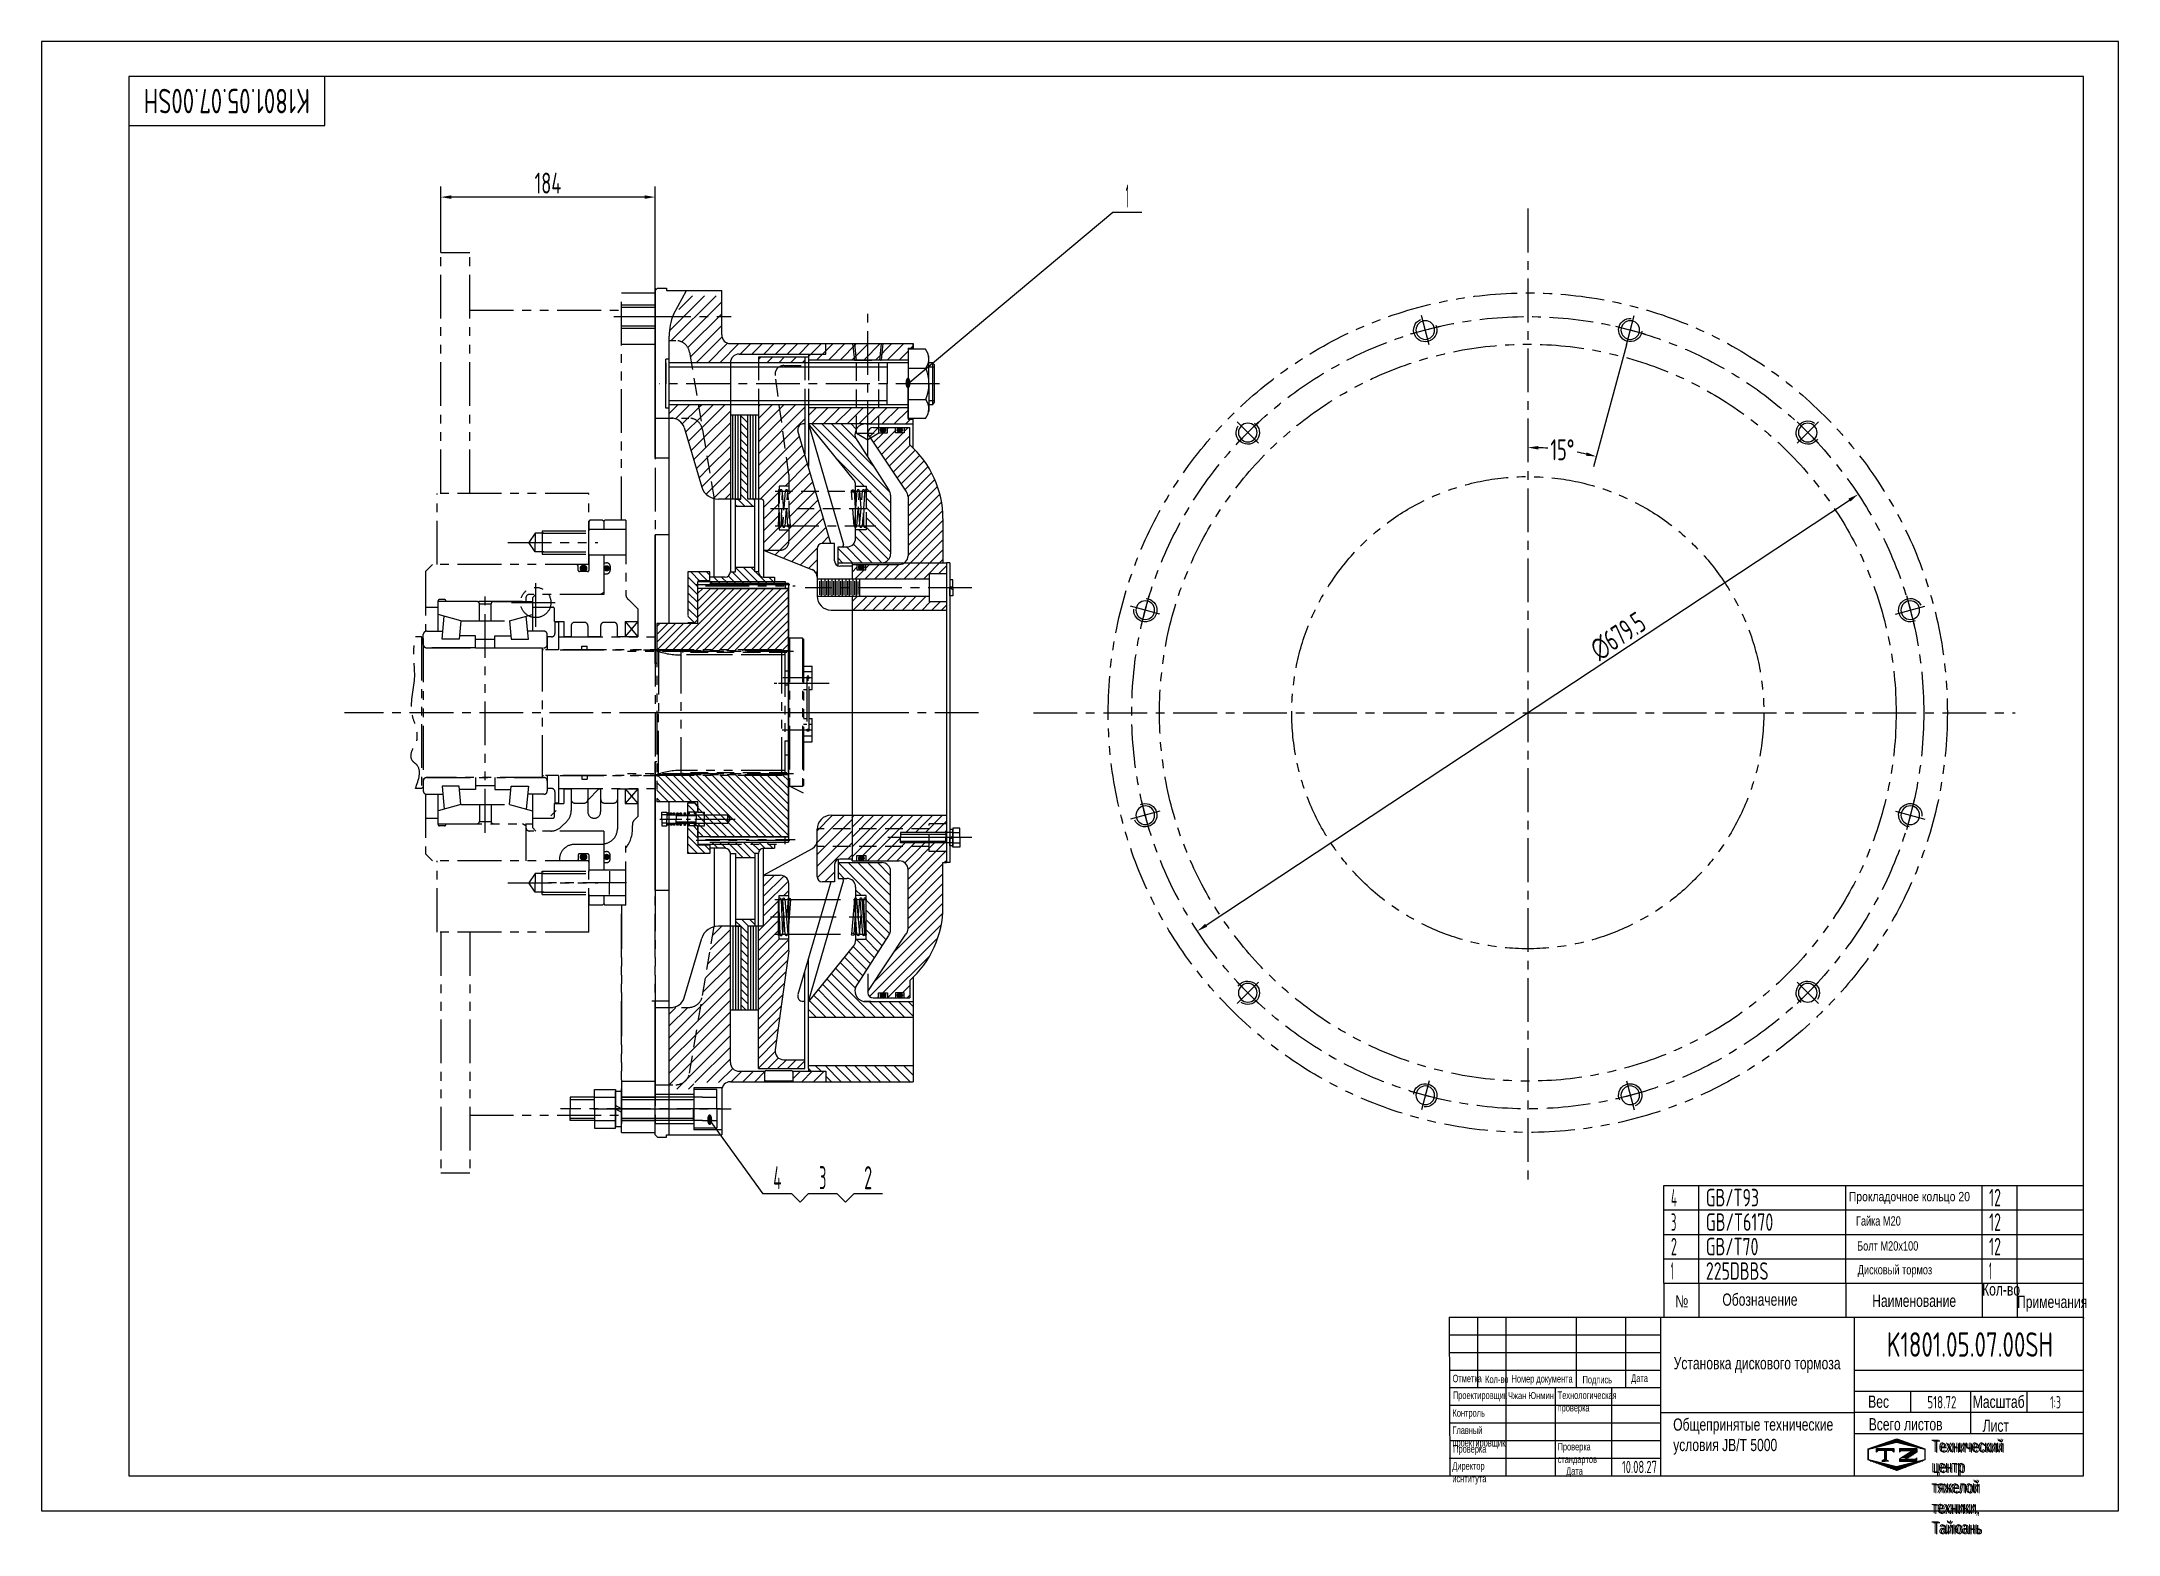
# Model space of a CAD drawing. Header units: millimetres. Extents: x 0 to 1782, y -20 to 1260.
import ezdxf
from ezdxf.enums import TextEntityAlignment as Align

# ---------------------------------------------------------------- set-up
doc = ezdxf.new("R2010")
doc.units = ezdxf.units.MM
doc.header["$LTSCALE"] = 30
for name, pattern in [('F', [0.75, 0.5, -0.25]), ('G', [2, 1.25, -0.25, 0.25, -0.25]), ('K', [2.5, 1.25, -0.25, 0.25, -0.25, 0.25, -0.25])]:
    doc.linetypes.add(name, pattern=pattern)
for name, color, linetype in [('01', 7, 'Continuous'), ('02', 1, 'Continuous'), ('04', 2, 'F'), ('05', 142, 'G'), ('07', 6, 'K'), ('08', 1, 'Continuous'), ('10', 1, 'Continuous'), ('11', 3, 'Continuous'), ('THICK', 7, 'Continuous')]:
    doc.layers.add(name, color=color, linetype=linetype)
doc.styles.get("Standard").update_dxf_attribs({"font": 'isocp', "width": 0.707, "bigfont": 'intecad.shx'})
doc.dimstyles.new('INTE', dxfattribs={"dimscale": 3, "dimtxt": 6, "dimasz": 3, "dimexe": 3, "dimexo": 0, "dimgap": 1, "dimtad": 1, "dimdsep": 46, "dimtxsty": 'Standard', "dimcen": 0, "dimclrd": 1, "dimclre": 1, "dimclrt": 3, "dimaunit": 1, "dimadec": 0, "dimazin": 0, "dimtfac": 1, "dimtmove": 0, "dimatfit": 0, "dimfxl": 1, "dimarcsym": 0})
doc.dimstyles.new('INTE$2', dxfattribs={"dimscale": 3, "dimtxt": 6, "dimasz": 3, "dimexe": 3, "dimexo": 0, "dimgap": 1, "dimtad": 1, "dimtih": 1, "dimtoh": 1, "dimdsep": 46, "dimtxsty": 'Standard', "dimcen": 0, "dimclrd": 1, "dimclre": 1, "dimclrt": 3, "dimaunit": 1, "dimadec": 0, "dimazin": 0, "dimtfac": 1, "dimtmove": 0, "dimatfit": 0, "dimfxl": 1, "dimarcsym": 0})
pattern_1 = [(45, (665.9063, 320.8713), (-4.209495, 4.209495), [])]
pattern_2 = [(45, (665.906, 320.871), (-5.051394, 5.051394), [])]
pattern_3 = [(45, (665.906, 320.871), (-5.051394, 5.051394), [])]
pattern_4 = [(135, (665.9063, 320.8713), (-3.367596, -3.367596), [])]
pattern_5 = [(135, (665.9063, 320.8713), (-4.209495, -4.209495), [])]
pattern_6 = [(315, (-114.361, 3362.3737), (3.367596, 3.367596), [])]

msp = doc.modelspace()

# ---------------------------------------------------------------- texts
at = {"layer": '01', "attachment_point": 1}
for s, insert, char_height in [('{\\fArial|b0|i0|c204|p34;Отметка}', (1210.693, 116.604), 6.44147), ('{\\fArial|b0|i0|c204|p34;Кол-во}', (1238.628, 115.863), 6.44147), ('{\\fArial|b0|i0|c204|p34;Номер документа}', (1261.255, 116.359), 6.44147), ('{\\fArial|b0|i0|c204|p34;Подпись}', (1322.184, 115.616), 6.44147), ('{\\fArial|b0|i0|c204|p34;Дата}', (1363.962, 116.851), 6.44147), ('{\\fArial|b0|i0|c204|p34;Проектировщик}', (1210.976, 102.216), 6.44147), ('{\\fArial|b0|i0|c204|p34;Технологическая\\Pпроверка}', (1300.834, 102.264), 6.44147), ('{\\fArial|b0|i0|c204|p34;Вес}', (1567.241, 98.752), 10.52106), ('{\\fArial|b0|i0|c204|p34;Главный\\Pпроектировщик}', (1210.549, 72.217), 6.44147), ('{\\fArial|b0|i0|c204|p34;Контроль}', (1210.606, 87.043), 6.44147), ('{\\fArial|b0|i0|c204|p34;Проверка}', (1211.179, 56.197), 6.44147), ('{\\fArial|b0|i0|c204|p34;Проверка\\Pстандартов}', (1300.772, 58.111), 6.44147), ('{\\fArial|b0|i0|c204|p34;Директор\\Pиснтитута}', (1210.45, 41.562), 6.44147), ('{\\fArial|b0|i0|c204|p34;Дата}', (1308.091, 37.256), 6.44147)]:
    msp.add_mtext(s, dxfattribs=dict(at, insert=insert, char_height=char_height))
at = {"layer": '01', "insert": (1621.538, 60.912), "char_height": 10.52106, "width": 0.49442, "attachment_point": 1}
msp.add_mtext('{\\fArial|b0|i0|c204|p34;Технический центр\\Pтяжелой техники, Тайюань}', dxfattribs=at)
at = {"layer": '02', "width": 0.605172}
for p, p2 in [((741.021, 962.475), (745.821, 962.475)), ((570.871, 330.65), (575.671, 330.65))]:
    msp.add_text('●', height=8, dxfattribs=at).set_placement(p, p2, align=Align.FIT)
at = {"layer": '05', "insert": (1656.99, 98.702), "char_height": 10.52527, "attachment_point": 1}
msp.add_mtext('{\\fArial|b0|i0|c204|p34;\\C0;Масштаб}', dxfattribs=at)
at = {"layer": '07', "attachment_point": 1}
for s, insert, char_height in [('{\\fArial|b0|i0|c204|p34;\\W0.8;\\C3;Прокладочное кольцо 20}', (1550.647, 273.392), 8), ('{\\fArial|b0|i0|c204|p34;\\C3;Гайка М20}', (1556.764, 252.481), 8), ('{\\fArial|b0|i0|c204|p34;\\C3;Болт М20х100}', (1557.761, 231.072), 8), ('{\\fArial|b0|i0|c204|p34;\\C3;Дисковый тормоз}', (1558.259, 210.658), 8), ('{\\fArial|b0|i0|c204|p34;\\C0;№}', (1401.788, 184.768), 10.5), ('{\\fArial|b0|i0|c204|p34;\\C0;Обозначение}', (1442.151, 186.262), 10.5), ('{\\fArial|b0|i0|c204|p34;\\C0;Наименование}', (1570.717, 185.266), 10.5), ('{\\fArial|b0|i0|c204|p34;\\C0;Кол-во}', (1665, 195), 10.5), ('{\\fArial|b0|i0|c204|p34;\\C0;Примечания}', (1695, 184.321), 10.5), ('{\\fArial|b0|i0|c204|p34;\\C3;Установка дискового тормоза}', (1400.368, 131.729), 10.5), ('{\\fArial|b0|i0|c204|p34;\\C3;Чжан Юнмин}', (1258.201, 101.712), 6), ('{\\fArial|b0|i0|c204|p34;\\C0;Общепринятые технические\\Pусловия \\fArial|b0|i0|c0|p34;JB/T 5000}', (1399.958, 79.115), 10.5), ('{\\fArial|b0|i0|c204|p34;\\C0;Всего листов}', (1567.732, 79.379), 10.5), ('{\\fArial|b0|i0|c204|p34;\\C0;Лист}', (1665.52, 78.154), 10.5)]:
    msp.add_mtext(s, dxfattribs=dict(at, insert=insert, char_height=char_height))
at = {"layer": '07', "insert": (1622.875, 60.279), "char_height": 10.5, "width": 0.24508, "attachment_point": 1}
msp.add_mtext('{\\fArial|b0|i0|c204|p34;\\C250;Технический центр\\Pтяжелой техники, Тайюань}', dxfattribs=at)
at = {"layer": '11', "width": 0.696129}
msp.add_text('K1801.05.07.00SH', height=21, rotation=180, dxfattribs=at).set_placement((230.303, 1219.5), (87.697, 1219.5), align=Align.FIT)
at = {"layer": '11'}
for s, height, width, p, p2 in [('1', 19.799, 0.404, (930.255, 1117.583), (933.055, 1117.583)), ('4', 19.799, 0.543846, (627.835, 275.713), (634.834, 275.713)), ('3', 19.799, 0.527686, (667.187, 275.713), (673.366, 275.713)), ('2', 19.799, 0.562593, (705.821, 275.713), (712.616, 275.713)), ('4', 15, 0.543846, (1398, 261), (1403.303, 261)), ('GB/T93', 15, 0.691199, (1428, 261), (1473.566, 261)), ('12', 15, 0.611465, (1671, 261), (1681.181, 261)), ('3', 15, 0.527686, (1398, 240), (1402.681, 240)), ('GB/T6170', 15, 0.694489, (1428, 240), (1485.824, 240)), ('12', 15, 0.611465, (1671, 240), (1681.181, 240)), ('2', 15, 0.562593, (1398, 219), (1403.148, 219)), ('GB/T70', 15, 0.691039, (1428, 219), (1473.098, 219)), ('12', 15, 0.611465, (1671, 219), (1681.181, 219)), ('1', 15, 0.404, (1398, 198), (1400.121, 198)), ('225DBBS', 15, 0.690024, (1428, 198), (1481.714, 198)), ('1', 15, 0.404, (1671, 198), (1673.121, 198)), ('K1801.05.07.00SH', 21, 0.696129, (1583.197, 132), (1725.803, 132)), ('518.72', 10.5, 0.676787, (1618.028, 87.75), (1642.972, 87.75)), ('1:3', 10.5, 0.630783, (1723.392, 87.75), (1732.608, 87.75)), ('10.08.27', 10.5, 0.642055, (1356, 32.25), (1386, 32.25))]:
    msp.add_text(s, height=height, dxfattribs=dict(at, width=width)).set_placement(p, p2, align=Align.FIT)

# ---------------------------------------------------------------- blocks, each defined once
blk = doc.blocks.new('*U2', base_point=(11625.8, 546.3))
at = {"layer": '01'}
blk.add_circle((11625.8, 546.3), 8, dxfattribs=at)
at = {"layer": '02'}
blk.add_arc((11625.8, 546.3), 10, 260, 170, dxfattribs=at)
at = {"layer": '05'}
for p, q in [((11625.8, 559.3), (11625.8, 533.3)), ((11638.8, 546.3), (11612.8, 546.3))]:
    blk.add_line(p, q, dxfattribs=at)
blk = doc.blocks.new('ertertrt')
at = {"layer": '07', "linetype": 'K'}
for points in [[(841.5, 1403.6, 1), (836.1, 1403.6, 1)], [(856, 1403.6, 1), (861.4, 1403.6, 1)], [(841.5, 1156.1, 1), (836.1, 1156.1, 1)], [(856, 1156.1, 1), (861.4, 1156.1, 1)]]:
    blk.add_hatch(color=6, dxfattribs=at).paths.add_polyline_path(points)
at = {"layer": '05', "color": 142, "linetype": 'G'}
blk.add_line((1087.1, 1279.8), (633.7, 1279.8), dxfattribs=at)
at = {"layer": '07', "color": 6, "linetype": 'K'}
for p, q in [((716.3, 1467.9), (716.3, 1674.4)), ((716.3, 1674.4), (741.3, 1674.4)), ((741.3, 1467.9), (741.3, 1674.4)), ((871.3, 1444.8), (871.3, 1639.8)), ((871.3, 1444.8), (871.3, 1639.8)), ((871.3, 1639.8), (900.3, 1639.8)), ((900.3, 1639.8), (900.3, 1279.8)), ((900.3, 1639.8), (900.3, 1333.8)), ((741.3, 1625), (871.3, 1625)), ((871.3, 1629.6), (900.3, 1629.6)), ((871.3, 1627.6), (900.3, 1627.6)), ((864.9, 1619.6), (906.9, 1619.6)), ((871.3, 1611.6), (900.3, 1611.6)), ((871.3, 1609.6), (900.3, 1609.6)), ((871.3, 1595.8), (900.3, 1595.8)), ((713.3, 1406.8), (713.3, 1467.9)), ((843.3, 1467.9), (713.3, 1467.9)), ((843.3, 1406.8), (843.3, 1467.9)), ((844.3, 1444.8), (843.3, 1443.8)), ((843.3, 1443.8), (843.3, 1435.8)), ((855.1, 1444.8), (844.3, 1444.8)), ((856.1, 1443.8), (855.1, 1444.8)), ((856.1, 1443.8), (857.1, 1444.8)), ((856.1, 1443.8), (856.1, 1436.8)), ((875.1, 1444.8), (857.1, 1444.8)), ((875.1, 1444.8), (875.1, 1381.7)), ((773.9, 1425.8), (851, 1425.8)), ((797.4, 1433.8), (791.8, 1425.8)), ((797.4, 1417.8), (791.8, 1425.8)), ((804.7, 1433.8), (797.4, 1433.8)), ((797.4, 1433.8), (797.4, 1425.8)), ((797.4, 1417.8), (797.4, 1425.8)), ((803.3, 1435.8), (803.3, 1415.8)), ((803.3, 1435.8), (843.3, 1435.8)), ((803.3, 1433.8), (843.3, 1433.8)), ((875.1, 1436.8), (843.3, 1436.8)), ((804.7, 1417.8), (797.4, 1417.8)), ((803.3, 1417.8), (843.3, 1417.8)), ((803.3, 1415.8), (843.3, 1415.8)), ((843.3, 1415.8), (843.3, 1401.8)), ((875.1, 1414.8), (843.3, 1414.8)), ((856.1, 1414.8), (856.1, 1381.3)), ((856.1, 1408.4), (858.6, 1408.4)), ((703.1, 1400.8), (709.1, 1406.8)), ((703.1, 1400.8), (703.1, 1349.5)), ((843.3, 1406.8), (709.1, 1406.8)), ((797.8, 1353.5), (797.8, 1395.1)), ((834.3, 1405.8), (833.3, 1406.8)), ((834.3, 1401.8), (834.3, 1405.8)), ((842.3, 1400.8), (835.3, 1400.8)), ((856.1, 1398.9), (858.6, 1398.9)), ((861.6, 1405.4), (861.6, 1401.9)), ((714.1, 1349.8), (714.1, 1375.8)), ((747.5, 1375.1), (714.1, 1375.1)), ((719.6, 1376.8), (715.1, 1376.8)), ((720.6, 1375.1), (720.6, 1375.8)), ((786.4, 1375.1), (720.6, 1375.1)), ((749.5, 1373.1), (759.5, 1373.1)), ((749.5, 1358.6), (749.5, 1373.1)), ((754.5, 1176.9), (754.5, 1380.6)), ((759.5, 1358.6), (759.5, 1373.1)), ((761.5, 1375.1), (794.9, 1375.1)), ((777, 1374.3), (818.6, 1374.3)), ((789.4, 1378.3), (789.4, 1375.1)), ((856.1, 1381.3), (792.4, 1381.3)), ((794.9, 1378.4), (797.9, 1381.4)), ((794.9, 1378.4), (794.9, 1349.8)), ((856.1, 1383), (853.1, 1381.3)), ((877.4, 1376.8), (885.4, 1368.8)), ((703.1, 1370.3), (714.1, 1370.3)), ((733.6, 1358.6), (714.1, 1363.9)), ((717.4, 1343), (719.3, 1362.5)), ((733.6, 1358.6), (732.2, 1343)), ((733.6, 1358.6), (775.4, 1358.6)), ((775.4, 1358.6), (794.9, 1363.9)), ((775.4, 1358.6), (776.8, 1343)), ((791.6, 1343), (789.7, 1362.5)), ((794.9, 1370.3), (812.4, 1370.3)), ((813.9, 1357.9), (813.9, 1368.8)), ((813.9, 1357.9), (821.9, 1357.9)), ((814.3, 1357.3), (814.3, 1347.8)), ((817.3, 1357.3), (814.3, 1357.3)), ((817.3, 1357.3), (817.3, 1333.8)), ((821.9, 1357.9), (821.9, 1344.9)), ((831.2, 1357.3), (839.5, 1357.3)), ((856.5, 1357.3), (864.8, 1357.3)), ((874.4, 1357.9), (885.4, 1344.9)), ((885.4, 1357.9), (874.4, 1345.2)), ((874.4, 1357.9), (874.4, 1345.2)), ((874.4, 1357.9), (885.4, 1357.9)), ((885.4, 1368.8), (885.4, 1344.9)), ((699.8, 1344.9), (694.6, 1344.9)), ((699.8, 1344.9), (699.8, 1214.7)), ((699.8, 1344.9), (701.3, 1343.4)), ((701.3, 1338.4), (701.3, 1346.8)), ((701.3, 1343.4), (701.3, 1216.2)), ((704.3, 1349.8), (718, 1349.8)), ((732.2, 1343), (717.4, 1343)), ((746.2, 1345.8), (732.4, 1345.8)), ((746.2, 1335.4), (746.2, 1345.8)), ((762.8, 1342.6), (746.2, 1342.6)), ((762.8, 1335.4), (762.8, 1345.8)), ((762.8, 1345.8), (776.5, 1345.8)), ((776.8, 1343), (791.6, 1343)), ((804.7, 1349.8), (790.9, 1349.8)), ((807.7, 1338.4), (807.7, 1346.8)), ((811.3, 1344.8), (807.7, 1344.8)), ((807.7, 1344.8), (807.7, 1333.8)), ((817.3, 1344.4), (817.8, 1344.9)), ((817.8, 1344.9), (899.9, 1344.9)), ((821.9, 1345.2), (828.2, 1345.2)), ((828.2, 1354.3), (828.2, 1344.9)), ((837.3, 1333.8), (837.3, 1336.8)), ((837.3, 1336.8), (841.8, 1336.8)), ((841.8, 1333.8), (841.8, 1336.8)), ((842.5, 1354.3), (842.5, 1345.2)), ((842.5, 1345.2), (853.5, 1345.2)), ((853.5, 1354.3), (853.5, 1345.2)), ((867.8, 1354.3), (867.8, 1344.9)), ((867.8, 1345.2), (885.4, 1345.2)), ((899.9, 1344.9), (899.9, 1333.8)), ((1014.6, 1342.8), (1015.4, 1343.6)), ((1014.6, 1343.6), (1014.6, 1342.8)), ((1014.6, 1342.8), (1014.6, 1217.4)), ((1014.6, 1338.8), (1014.6, 1221.4)), ((1015.4, 1343.6), (1015.4, 1216.6)), ((1026.8, 1343.6), (1015.4, 1343.6)), ((1026.8, 1343.6), (1026.8, 1216.6)), ((1026.8, 1343.6), (1027.6, 1342.8)), ((1027.6, 1342.8), (1027.6, 1217.4)), ((704.3, 1335.4), (803.3, 1335.4)), ((746.2, 1335.4), (704.3, 1335.4)), ((746.2, 1335.4), (804.5, 1335.4)), ((803.3, 1335.4), (803.3, 1224.2)), ((1008.6, 1333.8), (804.3, 1333.8)), ((817.3, 1333.8), (810.7, 1333.8)), ((818.8, 1333.8), (889.8, 1333.8)), ((1019.1, 1332.2), (876.2, 1332.2)), ((890.3, 1333.8), (899.9, 1333.8)), ((922.3, 1333.8), (922.3, 1225.8)), ((964.6, 1329.3), (922.3, 1329.3)), ((1011.6, 1329.3), (964.6, 1329.3)), ((1008.6, 1333.8), (1011.6, 1330.8)), ((1008.6, 1333.8), (1008.6, 1225.8)), ((1011.6, 1330.8), (1011.6, 1228.8)), ((1027.6, 1319.8), (1035.1, 1319.8)), ((1035.1, 1299.8), (1035.1, 1319.8)), ((1035.1, 1309.8), (1009.8, 1309.8)), ((1035.1, 1314.8), (1027.6, 1314.8)), ((1030.4, 1304.8), (1027.6, 1304.8)), ((1030.4, 1309.8), (1030.4, 1264.8)), ((1031.4, 1312), (1031.4, 1307)), ((1032.3, 1264.8), (1032.3, 1309.8)), ((1035.1, 1304.8), (1032.3, 1304.8)), ((1027.6, 1299.8), (1030.4, 1299.8)), ((1032.3, 1299.8), (1035.1, 1299.8)), ((900.3, 1279.8), (900.3, 919.8)), ((1027.6, 1274.8), (1030.4, 1274.8)), ((1030.4, 1269.8), (1027.6, 1269.8)), ((1032.3, 1274.8), (1035.1, 1274.8)), ((1035.1, 1269.8), (1032.3, 1269.8)), ((1035.1, 1254.8), (1035.1, 1274.8)), ((1035.1, 1264.8), (1009.2, 1264.8)), ((1035.1, 1259.8), (1027.6, 1259.8)), ((1027.6, 1254.8), (1035.1, 1254.8)), ((1011.6, 1230.3), (922.3, 1230.3)), ((699.8, 1214.7), (694.6, 1214.7)), ((699.8, 1214.7), (701.3, 1216.2)), ((701.3, 1221.2), (701.3, 1212.8)), ((704.3, 1224.2), (804.5, 1224.2)), ((804.7, 1224.2), (704.3, 1224.2)), ((704.3, 1224.2), (803.3, 1224.2)), ((717.4, 1216.7), (719.3, 1197.1)), ((732.2, 1216.7), (717.4, 1216.7)), ((733.6, 1201), (732.2, 1216.7)), ((746.2, 1213.8), (732.6, 1213.8)), ((746.2, 1224.2), (746.2, 1213.8)), ((762.8, 1217), (746.2, 1217)), ((762.8, 1224.2), (762.8, 1213.8)), ((762.8, 1213.8), (776.4, 1213.8)), ((775.4, 1201), (776.8, 1216.7)), ((776.8, 1216.7), (791.6, 1216.7)), ((791.6, 1216.7), (789.7, 1197.1)), ((1008.6, 1225.8), (804.3, 1225.8)), ((807.7, 1225.8), (807.7, 1214.8)), ((807.7, 1221.2), (807.7, 1212.8)), ((811.3, 1214.8), (807.7, 1214.8)), ((817.3, 1225.8), (810.7, 1225.8)), ((814.3, 1211.8), (814.3, 1202.3)), ((817.3, 1225.8), (817.3, 1202.3)), ((817.8, 1214.7), (817.3, 1215.2)), ((817.8, 1214.7), (899.9, 1214.7)), ((818.8, 1225.8), (889.8, 1225.8)), ((821.9, 1214.7), (821.9, 1201.8)), ((821.9, 1214.5), (828.2, 1214.5)), ((828.2, 1214.7), (828.2, 1195.8)), ((837.3, 1225.8), (837.3, 1222.8)), ((837.3, 1222.8), (841.8, 1222.8)), ((841.8, 1225.8), (841.8, 1222.8)), ((842.5, 1214.7), (842.5, 1194.8)), ((852, 1214.5), (842.5, 1204.9)), ((852, 1214.5), (853.5, 1214.5)), ((853.5, 1214.5), (853.5, 1194.8)), ((867.9, 1214.7), (867.9, 1179.9)), ((867.9, 1214.5), (885.4, 1214.5)), ((874.4, 1214.5), (874.4, 1201.8)), ((874.4, 1214.5), (885.4, 1201.8)), ((885.4, 1214.5), (874.4, 1201.8)), ((1019.1, 1227.4), (876.2, 1227.4)), ((885.4, 1214.7), (885.4, 1190.8)), ((890.3, 1225.8), (899.9, 1225.8)), ((899.9, 1225.8), (899.9, 1214.7)), ((900.3, 919.8), (900.3, 1225.8)), ((1008.6, 1225.8), (1011.6, 1228.8)), ((1014.6, 1217.4), (1015.4, 1216.6)), ((1014.6, 1217.4), (1027.3, 1211.1)), ((1026.8, 1216.6), (1015.4, 1216.6)), ((1027.6, 1217.4), (1026.8, 1216.6)), ((703.1, 1210.1), (703.1, 1158.8)), ((704.3, 1209.8), (718.3, 1209.8)), ((714.1, 1183.8), (714.1, 1209.8)), ((733.6, 1201), (714.1, 1195.7)), ((733.6, 1201), (775.4, 1201)), ((749.5, 1201), (749.5, 1186.6)), ((759.5, 1201), (759.5, 1186.6)), ((775.4, 1201), (794.9, 1195.7)), ((804.7, 1209.8), (790.7, 1209.8)), ((794.9, 1209.8), (794.9, 1181.3)), ((815.2, 1195.8), (810.7, 1191.3)), ((813.9, 1190.8), (813.9, 1201.8)), ((813.9, 1201.8), (821.9, 1201.8)), ((817.3, 1202.3), (814.3, 1202.3)), ((831.2, 1202.3), (839.5, 1202.3)), ((856.6, 1202.3), (864.9, 1202.3)), ((874.4, 1201.8), (885.4, 1201.8)), ((703.1, 1189.3), (714.1, 1189.3)), ((714.1, 1184.6), (794.9, 1184.6)), ((719.6, 1182.8), (715.1, 1182.8)), ((720.6, 1183.8), (720.6, 1184.6)), ((749.5, 1186.6), (759.5, 1186.6)), ((789.4, 1182.8), (786.4, 1184.6)), ((789.4, 1184.6), (789.4, 1152.8)), ((856.1, 1178.3), (792.4, 1178.3)), ((794.9, 1189.3), (812.4, 1189.3)), ((794.9, 1181.3), (797.9, 1178.3)), ((819.9, 1182.1), (824.4, 1186.6)), ((848, 1189.3), (848, 1189.3)), ((856.1, 1178.3), (856.1, 1144.8)), ((882.5, 1187.9), (885.4, 1190.8)), ((709.1, 1152.8), (703.1, 1158.8)), ((856.1, 1166.8), (831.1, 1166.8)), ((842.3, 1158.8), (835.3, 1158.8)), ((856.1, 1160.7), (858.6, 1160.7)), ((875.1, 1114.8), (875.1, 1165.5)), ((843.3, 1152.8), (709.1, 1152.8)), ((713.3, 1091.7), (713.3, 1152.8)), ((797.4, 1141.8), (791.8, 1133.8)), ((804.7, 1141.8), (797.4, 1141.8)), ((797.4, 1141.8), (797.4, 1133.8)), ((803.3, 1123.8), (803.3, 1143.8)), ((803.3, 1143.8), (843.3, 1143.8)), ((803.3, 1141.8), (843.3, 1141.8)), ((818.1, 1153.8), (818.1, 1152.8)), ((834.3, 1153.8), (833.3, 1152.8)), ((834.3, 1157.8), (834.3, 1153.8)), ((843.3, 1157.8), (843.3, 1143.8)), ((843.3, 1091.7), (843.3, 1152.8)), ((875.1, 1144.8), (843.3, 1144.8)), ((856.1, 1151.2), (856.1, 1144.8)), ((856.1, 1151.2), (858.6, 1151.2)), ((861.1, 1143.8), (861.1, 1133.8)), ((861.6, 1154.2), (861.6, 1157.7)), ((773.9, 1133.8), (851, 1133.8)), ((797.4, 1125.8), (791.8, 1133.8)), ((797.4, 1125.8), (797.4, 1133.8)), ((804.7, 1125.8), (797.4, 1125.8)), ((803.3, 1125.8), (843.3, 1125.8)), ((803.3, 1123.8), (843.3, 1123.8)), ((875.6, 1133.8), (808.8, 1133.8)), ((843.3, 1123.8), (843.3, 1115.8)), ((875.1, 1122.8), (843.3, 1122.8)), ((856.1, 1122.8), (856.1, 1115.8)), ((856.1, 1122.8), (856.1, 1115.8)), ((861.1, 1123.8), (861.1, 1133.8)), ((844.3, 1114.8), (843.3, 1115.8)), ((855.1, 1114.8), (844.3, 1114.8)), ((855.1, 1114.8), (856.1, 1115.8)), ((856.1, 1115.8), (857.1, 1114.8)), ((875.1, 1114.8), (857.1, 1114.8)), ((871.3, 1114.8), (871.3, 919.8)), ((871.3, 919.8), (871.3, 1114.8)), ((843.3, 1091.7), (713.3, 1091.7)), ((716.3, 1091.7), (716.3, 885.2)), ((741.3, 1091.7), (741.3, 885.2)), ((871.3, 963.8), (900.3, 963.8)), ((871.3, 950.1), (900.3, 950.1)), ((871.3, 948.1), (900.3, 948.1)), ((741.3, 934.6), (871.3, 934.6)), ((864.9, 940.1), (906.9, 940.1)), ((871.3, 932.1), (900.3, 932.1)), ((871.3, 930.1), (900.3, 930.1)), ((871.3, 919.8), (900.3, 919.8)), ((871.3, 919.8), (900.3, 919.8)), ((716.3, 885.2), (741.3, 885.2))]:
    blk.add_line(p, q, dxfattribs=at)
at = {"layer": '07'}
for p, q in [((1011.6, 1315.8), (1014.6, 1315.8)), ((1011.6, 1303.8), (1014.6, 1303.8)), ((1011.6, 1255.8), (1014.6, 1255.8)), ((1011.6, 1243.8), (1014.6, 1243.8))]:
    blk.add_line(p, q, dxfattribs=at)
at = {"layer": '07', "color": 6, "linetype": 'K'}
for centre, radius in [((838.8, 1403.6), 2.69), ((797.8, 1374.3), 13), ((1031.4, 1309.8), 0.953), ((1031.4, 1264.8), 0.953), ((838.8, 1156.1), 2.69)]:
    blk.add_circle(centre, radius, dxfattribs=at)
for centre, radius, start, end in [((858.6, 1405.4), 3, 0, 90), ((835.3, 1401.8), 1, 180, 270), ((842.3, 1401.8), 1, 270, 0), ((858.6, 1401.9), 3, 270, 0), ((715.1, 1375.8), 1, 90, 180), ((719.6, 1375.8), 1, 0, 90), ((747.5, 1373.1), 2, 0, 90), ((761.5, 1373.1), 2, 90, 180), ((792.4, 1378.3), 3, 90, 180), ((881.4, 1381.7), 6.35, 180, 231.0489), ((812.4, 1368.8), 1.5, 0, 90), ((831.2, 1354.3), 3, 90, 180), ((839.5, 1354.3), 3, 0, 90), ((856.5, 1354.3), 3, 90, 180), ((864.8, 1354.3), 3, 0, 90), ((704.3, 1346.8), 3, 90, 180), ((704.3, 1338.4), 3, 180, 270), ((704.3, 1338.4), 3, 180, 270), ((704.3, 1338.4), 3, 180, 270), ((804.7, 1338.4), 3.01, 266.8159, 359.9375), ((804.7, 1346.8), 3, 0, 90), ((811.3, 1347.8), 3, 270, 0), ((804.3, 1334.8), 1, 180, 270), ((922.3, 1391.6), 62.3, 248.2252, 270), ((922.3, 1168), 62.3, 90, 111.7748), ((704.3, 1221.2), 3, 90, 180), ((704.3, 1221.2), 3, 90, 180), ((704.3, 1221.2), 3, 90, 180), ((704.3, 1212.8), 3, 180, 270), ((804.3, 1224.8), 1, 90, 180), ((804.7, 1221.2), 3, 0, 90), ((804.7, 1212.8), 3, 270, 0), ((811.3, 1211.8), 3, 0, 90), ((815.2, 1195.8), 13, 315, 0), ((831.2, 1205.3), 3, 180, 270), ((839.5, 1205.3), 3, 270, 0), ((848, 1194.8), 5.5, 180, 270), ((848, 1194.8), 5.5, 270, 0), ((856.6, 1205.3), 3, 180, 270), ((864.9, 1205.3), 3, 270, 0), ((715.1, 1183.8), 1, 180, 270), ((719.6, 1183.8), 1, 270, 0), ((747.5, 1186.6), 2, 270, 0), ((761.5, 1186.6), 2, 180, 270), ((792.4, 1181.3), 3, 180, 270), ((810.7, 1191.3), 13, 270, 315), ((812.4, 1190.8), 1.5, 270, 0), ((854.9, 1180.3), 13, 274.9645, 0), ((854.9, 1180.3), 26, 320.7179, 6.1322), ((886.7, 1183.7), 6, 135, 186.1322), ((831.1, 1153.8), 13, 90, 180), ((835.3, 1157.8), 1, 90, 180), ((842.3, 1157.8), 1, 0, 90), ((858.6, 1157.7), 3, 0, 90), ((858.6, 1154.2), 3, 270, 0)]:
    blk.add_arc(centre, radius, start, end, dxfattribs=at)
blk.add_spline([(694.6, 1214.7), (695.6, 1235.2), (691.7, 1239), (691.8, 1247.5), (695.3, 1254.6), (694.7, 1268.7), (691.8, 1278.1), (693.9, 1309.3), (693.2, 1327.2), (693.3, 1334.8), (694.6, 1344.9)], degree=3, dxfattribs=at)
blk = doc.blocks.new('*U40')
at = {"layer": '10'}
h = blk.add_hatch(dxfattribs=at)
h.set_pattern_fill('U', color=256, scale=3, angle=45, style=0, pattern_type=0)
h.set_pattern_definition([(45, (0, 0), (-2.12132, 2.12132), [])])
edge = h.paths.add_edge_path()
edge.add_arc((6, 10), 0.7, 0, 360)
edge = h.paths.add_edge_path()
edge.add_arc((42.4, -10), 0.7, 0, 360)
at = {"layer": '01'}
for p, q in [((0, -10.7), (0, 10)), ((0, 10), (0.7, -10)), ((1.4, 10), (2.1, -10)), ((2.3, 10.1), (1.7, 2.5)), ((2.9, 0.9), (2.1, -10.1)), ((3.8, -10.1), (2.3, 9.9)), ((3.6, 10.1), (5.2, -9.9)), ((5.4, 10.1), (4.5, -0.9)), ((6.7, 9.9), (5.2, -10.1)), ((43.3, 10.1), (41.7, -9.9)), ((43.1, -10.1), (44, 0.9)), ((44.8, -10.1), (43.3, 9.9)), ((44.6, 10), (46.2, -10)), ((45.5, -0.9), (46.4, 10.1)), ((46.2, -10.1), (47.1, 0.9)), ((46.4, 9.9), (47.9, -10.1)), ((49.3, -10), (47.7, 10)), ((48.3, 2.5), (48.6, 10)), ((48.6, 10), (49.3, -10)), ((50, -10.7), (50, 10))]:
    blk.add_line(p, q, dxfattribs=at)
for centre in [(6, 10), (42.4, -10)]:
    blk.add_circle(centre, 0.7, dxfattribs=at)
for centre, start, end in [((0.7, 10), 2.007, 182.007), ((2.9, 10), 4.434, 184.434), ((44, 10), 2.8756, 184.4316), ((47.1, 10), 2.708, 184.4316), ((49.3, 10), 0, 182.0058), ((0, -10), 270, 2.007), ((1.4, -10), 182.007, 2.007), ((4.5, -10), 184.434, 4.434), ((45.5, -10), 184.4316, 359.7879), ((48.6, -10), 184.4316, 356.7101), ((50, -10), 180, 270)]:
    blk.add_arc(centre, 0.7, start, end, dxfattribs=at)
at = {"layer": '05'}
for p, q in [((-4.7, 0), (53.3, 0)), ((-2.1, 10), (55.5, 10)), ((-2.1, -10), (54.4, -10))]:
    blk.add_line(p, q, dxfattribs=at)
blk = doc.blocks.new('*U41')
at = {"layer": '01'}
for p, q in [((-8.8, 11.7), (0, 11.7)), ((-8.8, 0), (-8.8, 11.7)), ((0, 7), (-8.8, 7)), ((-8.8, 0), (-8.8, -11.7)), ((0, 11.7), (0, 0)), ((0, 7), (50, 7)), ((0, -11.7), (0, 0)), ((16, 7), (16, 0)), ((16, -7), (16, 0)), ((50, 7), (50, 0)), ((50, -7), (50, 0)), ((0, -7), (-8.8, -7)), ((-8.8, -11.7), (0, -11.7)), ((0, -7), (50, -7))]:
    blk.add_line(p, q, dxfattribs=at)
at = {"layer": '02'}
for p, q in [((50, 5.6), (16, 5.6)), ((50, -5.6), (16, -5.6))]:
    blk.add_line(p, q, dxfattribs=at)
at = {"layer": '05'}
blk.add_line((-11.9, 0), (53.5, 0), dxfattribs=at)
blk = doc.blocks.new('*U38')
at = {"layer": '01'}
for p, q in [((-4, 0), (-4, 5.4)), ((-4, 5.4), (0, 5.4)), ((0, 3), (-4, 3)), ((-4, 0), (-4, -5.4)), ((0, 5.4), (0, 0)), ((0, 3), (30, 3)), ((0, -5.4), (0, 0)), ((4, 3), (4, 0)), ((4, -3), (4, 0)), ((30, 3), (30, 0)), ((30, -3), (30, 0)), ((0, -3), (-4, -3)), ((-4, -5.4), (0, -5.4)), ((0, -3), (30, -3))]:
    blk.add_line(p, q, dxfattribs=at)
at = {"layer": '02'}
for p, q in [((30, 2), (4, 2)), ((30, -2), (4, -2))]:
    blk.add_line(p, q, dxfattribs=at)
at = {"layer": '05'}
blk.add_line((-7.1, 0), (33.5, 0), dxfattribs=at)
blk = doc.blocks.new('*U39')
at = {"layer": '01'}
for p, q in [((-4.6, 1.6), (-4.6, 0)), ((0, 1.6), (-4.6, 1.6)), ((-4.6, 0), (0, 0)), ((0, 0), (-0.9, 1.6)), ((0, 1.6), (0.9, 0)), ((0, 1.6), (4.6, 1.6)), ((4.6, 0), (0, 0)), ((4.6, 1.6), (4.6, 0))]:
    blk.add_line(p, q, dxfattribs=at)
at = {"layer": '05'}
blk.add_line((0, 3.7), (0, -2.1), dxfattribs=at)
blk = doc.blocks.new('w34rwrew')
at = {"layer": '01'}
h = blk.add_hatch(color=256, dxfattribs=at)
h.paths.add_polyline_path([(1428, 1523.2, 1), (1423.5, 1523.2, 1)])
h.paths.add_polyline_path([(1442.4, 1523.2, 1), (1437.9, 1523.2, 1)])
for points in [[(1409.4, 1405.6, 1), (1404.9, 1405.6, 1)], [(1409.4, 1155.9, 1), (1404.9, 1155.9, 1)]]:
    blk.add_hatch(color=256, dxfattribs=at).paths.add_polyline_path(points)
at = {"layer": '02'}
h = blk.add_hatch(dxfattribs=at)
h.set_pattern_fill('ANSI31', color=256, scale=2.25, style=0)
h.set_pattern_definition(pattern_3)
h.paths.add_polyline_path([(1294.8, 1580.9, -0.411288), (1302.3, 1588.3), (1376.7, 1588.3), (1376.7, 1597.3), (1294.8, 1597.3, -0.414214), (1287.3, 1604.8), (1287.3, 1616), (1244.9, 1616, 0.106853), (1242.3, 1603.6), (1242.3, 1599.9), (1247.9, 1599.9, -0.366641), (1259.8, 1589.9), (1261.3, 1580.9)])
h.paths.add_polyline_path([(1287.3, 1616), (1287.3, 1638.4), (1257, 1638.4), (1245.9, 1617.9, 0.01769), (1244.9, 1616)])
h = blk.add_hatch(dxfattribs=at)
h.set_pattern_fill('ANSI31', color=256, scale=2.25, style=0)
h.set_pattern_definition(pattern_2)
h.paths.add_polyline_path([(1318.8, 1463.9), (1321.8, 1463.9, -0.414214), (1323.3, 1462.4), (1323.3, 1420.2), (1337.5, 1420.2, 0.455189), (1345, 1428.8), (1345, 1437.7), (1336.6, 1437.7), (1336.6, 1440.1, -0.208945), (1336.2, 1440.9), (1336.2, 1440.9), (1336.2, 1440.9), (1336.2, 1471.9, -0.081787), (1336.6, 1471.9), (1336.6, 1475.2), (1345, 1475.2), (1345, 1485), (1336.7, 1544.9), (1318.8, 1544.9)])
h.paths.add_polyline_path([(1352.7, 1522.6, -0.504941), (1357, 1528.4), (1358.7, 1528.4), (1358.7, 1544.9), (1336.7, 1544.9), (1345, 1485), (1345, 1470.9), (1367.9, 1470.9)])
h.paths.add_polyline_path([(1345, 1428.8, -0.455189), (1337.5, 1420.2), (1323.3, 1420.2), (1365.3, 1403.4, -0.273525), (1369.2, 1396.9), (1369.2, 1421.4, -0.414214), (1373.7, 1425.9), (1381.1, 1425.9), (1376.7, 1440.9), (1346.3, 1440.9, -0.507479), (1345, 1439.9)])
h.paths.add_polyline_path([(1376.7, 1440.9), (1372.3, 1455.9), (1345.2, 1455.9), (1346.3, 1440.9)])
h.paths.add_polyline_path([(1372.3, 1455.9), (1367.9, 1470.9), (1345, 1470.9), (1345, 1458.6), (1345.2, 1455.9)])
h.paths.add_polyline_path([(1358.7, 1580.9), (1358.7, 1586), (1318.8, 1586), (1318.8, 1580.9)])
h = blk.add_hatch(dxfattribs=at)
h.set_pattern_fill('ANSI31', color=256, scale=2.25, style=0)
h.set_pattern_definition(pattern_3)
h.paths.add_polyline_path([(1447.2, 1592.5), (1447.2, 1593.3), (1451.7, 1593.3), (1451.7, 1597.3), (1376.7, 1597.3), (1376.7, 1588.3), (1361.7, 1588.3), (1361.7, 1583.4), (1447.2, 1583.4)])
h.paths.add_polyline_path([(1447.2, 1542.3), (1361.7, 1542.3), (1361.7, 1528.4), (1409.7, 1528.4, -0.040072), (1411.2, 1528.4), (1451.7, 1528.4), (1451.7, 1532.4), (1447.2, 1532.4)])
h = blk.add_hatch(dxfattribs=at)
h.set_pattern_fill('ANSI31', color=256, scale=2.25, style=0)
h.set_pattern_definition(pattern_3)
h.paths.add_polyline_path([(1294.8, 1544.9), (1267.3, 1544.9), (1280.7, 1464.4, 0.065), (1284.5, 1463.9), (1294.8, 1463.9)])
h.paths.add_polyline_path([(1270.8, 1523.5, 0.366641), (1259, 1533.5), (1243.8, 1533.5, -0.340773), (1255.4, 1524.6), (1270.3, 1474.2, 0.25386), (1280.7, 1464.4)])
h.paths.add_polyline_path([(1259, 1533.5, -0.366641), (1270.8, 1523.5), (1267.3, 1544.9), (1242.3, 1544.9), (1242.3, 1533.5)])
at = {"layer": '02', "linetype": 'Continuous'}
h = blk.add_hatch(dxfattribs=at)
h.set_pattern_fill('ANSI31', color=1, scale=1.5, angle=90, style=0)
h.set_pattern_definition([(135, (665.9063, 320.8713), (-3.367596, -3.367596), [])])
h.paths.add_polyline_path([(1303.8, 1463.9), (1299.3, 1463.9), (1299.3, 1457.8), (1315.8, 1457.8), (1315.8, 1463.9), (1309.8, 1463.9), (1309.8, 1535.9), (1303.8, 1535.9)])
h = blk.add_hatch(dxfattribs=at)
h.set_pattern_fill('ANSI31', color=1, scale=1.875, angle=90, style=0)
h.set_pattern_definition(pattern_5)
h.paths.add_polyline_path([(1411.2, 1437.7), (1402.2, 1437.7), (1402.2, 1430.4, -0.414214), (1394.7, 1422.9), (1387.2, 1422.9), (1387.2, 1409.4), (1424.7, 1409.4, 0.414214), (1432.2, 1416.9), (1432.2, 1467.4, 0.13227), (1431.2, 1471.2), (1402, 1516.6, -0.49108), (1409.7, 1528.4), (1361.7, 1528.4), (1400.5, 1480.8, -0.172711), (1402.2, 1476.1), (1402.2, 1475.2), (1411.2, 1475.2)])
h = blk.add_hatch(dxfattribs=at)
h.set_pattern_fill('ANSI31', color=1, scale=1.875, style=0)
h.set_pattern_definition(pattern_1)
h.paths.add_polyline_path([(1448.7, 1510.4), (1448.7, 1525.4), (1443.9, 1525.4), (1443.9, 1520.9), (1436.4, 1520.9), (1436.4, 1525.4), (1429.5, 1525.4), (1429.5, 1520.9), (1422, 1520.9), (1422, 1525.4), (1417.2, 1525.4, 0.414214), (1412.7, 1520.9), (1412.7, 1519.7), (1445.4, 1470.8, -0.175459), (1447.2, 1466), (1447.2, 1415.4, -0.236068), (1444.2, 1409.4), (1477.2, 1409.4), (1477.2, 1447.3, 0.212445)])
h.paths.add_polyline_path([(1444.2, 1409.4, -0.162278), (1439.7, 1407.9), (1410.9, 1407.9), (1410.9, 1403.4), (1403.4, 1403.4), (1403.4, 1407.9), (1399.2, 1407.9), (1399.2, 1406.4), (1399.2, 1395.4), (1465.2, 1395.4), (1465.2, 1399.9), (1480.2, 1399.9), (1480.2, 1409.4), (1477.2, 1409.4)])
h.paths.add_polyline_path([(1399.2, 1380.4), (1399.2, 1368.8), (1480.2, 1368.8), (1480.2, 1375.9), (1465.2, 1375.9), (1465.2, 1380.4)])
h = blk.add_hatch(dxfattribs=at)
h.set_pattern_fill('ANSI31', color=1, scale=1.5, angle=-90, style=0)
h.set_pattern_definition(pattern_6)
h.paths.add_polyline_path([(1258.4, 1358.1), (1264.4, 1358.1), (1266.9, 1360.6), (1266.9, 1387.3), (1266.9, 1393.4), (1277.1, 1393.4), (1277.1, 1401.5), (1258.4, 1401.5)])
h = blk.add_hatch(dxfattribs=at)
h.set_pattern_fill('ANSI31', color=1, scale=1.5, angle=90, style=0)
h.set_pattern_definition(pattern_4)
h.paths.add_polyline_path([(1277.1, 1169.8), (1277.1, 1164.5), (1290.3, 1164.5, -0.414214), (1294.8, 1160), (1299.3, 1160), (1299.3, 1156.3), (1315.8, 1156.3), (1315.8, 1160), (1318.8, 1160, -0.414214), (1323.3, 1164.5), (1332.6, 1164.5), (1332.6, 1169.8)])
h.paths.add_polyline_path([(1332.6, 1391.8), (1332.6, 1397), (1323.3, 1397, -0.414214), (1318.8, 1401.5), (1315.8, 1401.5), (1315.8, 1405.3), (1299.3, 1405.3), (1299.3, 1401.5), (1294.8, 1401.5, -0.414214), (1290.3, 1397), (1277.1, 1397), (1277.1, 1391.8)])
h = blk.add_hatch(dxfattribs=at)
h.set_pattern_fill('ANSI31', color=1, scale=1.5, style=0)
h.set_pattern_definition([(45, (-114.361, 3362.3737), (-3.367596, 3.367596), [])])
h.paths.add_polyline_path([(1266.9, 1387.3), (1266.9, 1357.3), (1231.7, 1357.3), (1231.7, 1335.4), (1233.2, 1333.9), (1344.6, 1333.9), (1344.6, 1387.3)])
h = blk.add_hatch(dxfattribs=at)
h.set_pattern_fill('ANSI31', color=1, scale=1.5, style=0)
h.set_pattern_definition([(315, (-114.361, -800.811), (-3.367596, -3.367596), [])])
h.paths.add_polyline_path([(1266.9, 1174.3), (1266.9, 1204.3), (1231.7, 1204.3), (1231.7, 1226.1), (1233.2, 1227.6), (1344.6, 1227.6), (1344.6, 1174.3)])
h = blk.add_hatch(dxfattribs=at)
h.set_pattern_fill('ANSI31', color=1, scale=1.5, angle=-90, style=0)
h.set_pattern_definition(pattern_6)
h.paths.add_polyline_path([(1266.9, 1183.6), (1258.4, 1183.6), (1258.4, 1160.1), (1277.1, 1160.1), (1277.1, 1167.4), (1266.9, 1167.4)])
h.paths.add_polyline_path([(1266.9, 1195.6), (1266.9, 1200.9), (1264.4, 1203.4), (1258.4, 1203.4), (1258.4, 1195.6)])
at = {"layer": '02'}
h = blk.add_hatch(dxfattribs=at)
h.set_pattern_fill('ANSI31', color=256, scale=2.25, style=0)
h.set_pattern_definition(pattern_2)
h.paths.add_polyline_path([(1369.2, 1166.1), (1369.2, 1140.2, 0.414214), (1373.7, 1135.7), (1384.2, 1135.7), (1384.2, 1150.7, -0.414214), (1388.7, 1155.2), (1399.2, 1155.2), (1399.2, 1166.1)])
h.paths.add_polyline_path([(1381.2, 1192.8, 0.406545), (1369.2, 1181.1), (1399.2, 1181.1), (1399.2, 1192.8)])
h.paths.add_polyline_path([(1399.2, 1166.1), (1399.2, 1181.1), (1369.2, 1181.1, 0.006563), (1369.2, 1180.8), (1369.2, 1166.1)])
at = {"layer": '02', "linetype": 'Continuous'}
h = blk.add_hatch(dxfattribs=at)
h.set_pattern_fill('ANSI31', color=1, scale=1.875, style=0)
h.set_pattern_definition(pattern_1)
h.paths.add_polyline_path([(1447.2, 1095.5, -0.175459), (1445.4, 1090.7), (1412.7, 1041.8), (1412.7, 1040.6, 0.414214), (1417.2, 1036.1), (1422, 1036.1), (1422, 1040.6), (1429.5, 1040.6), (1429.5, 1036.1), (1436.4, 1036.1), (1436.4, 1040.6), (1443.9, 1040.6), (1443.9, 1036.1), (1448.7, 1036.1), (1448.7, 1051.1, 0.212445), (1477.2, 1114.2), (1477.2, 1152.2), (1480.2, 1152.2), (1480.2, 1161.6), (1465.2, 1161.6), (1465.2, 1166.1), (1399.2, 1166.1), (1399.2, 1153.7), (1403.4, 1153.7), (1403.4, 1158.2), (1410.9, 1158.2), (1410.9, 1153.7), (1439.7, 1153.7, -0.414214), (1447.2, 1146.2)])
h.paths.add_polyline_path([(1465.2, 1166.1), (1465.2, 1169.1), (1440.6, 1169.1), (1440.6, 1173.6), (1440.6, 1178.1), (1465.2, 1178.1), (1465.2, 1181.1), (1399.2, 1181.1), (1399.2, 1166.1)])
h.paths.add_polyline_path([(1399.2, 1192.8), (1399.2, 1181.1), (1465.2, 1181.1), (1465.2, 1185.6), (1480.2, 1185.6), (1480.2, 1192.8)])
h.paths.add_polyline_path([(1465.2, 1185.6), (1465.2, 1178.1), (1480.2, 1178.1), (1480.2, 1185.6)])
h.paths.add_polyline_path([(1465.2, 1169.1), (1465.2, 1161.6), (1480.2, 1161.6), (1480.2, 1169.1)])
h = blk.add_hatch(dxfattribs=at)
h.set_pattern_fill('ANSI31', color=1, scale=1.875, style=0)
h.set_pattern_definition(pattern_1)
h.paths.add_polyline_path([(1318.8, 1016.7), (1318.8, 980.7), (1318.8, 975.5), (1358.7, 975.5), (1358.7, 983.1), (1340.6, 983.1, -0.455189), (1333.2, 991.6), (1345, 1076.6), (1345, 1086.4), (1336.6, 1086.4), (1336.6, 1123.9), (1345, 1123.9), (1345, 1132.8, 0.455189), (1337.5, 1141.3), (1323.3, 1141.3), (1323.3, 1099.2, -0.414214), (1321.8, 1097.7), (1318.8, 1097.7)])
h = blk.add_hatch(dxfattribs=at)
h.set_pattern_fill('ANSI31', color=1, scale=1.875, angle=90, style=0)
h.set_pattern_definition(pattern_5)
h.paths.add_polyline_path([(1411.2, 1086.4), (1402.2, 1086.4), (1402.2, 1085.5, -0.172711), (1400.5, 1080.7), (1361.7, 1033.1), (1409.7, 1033.1, -0.49108), (1402, 1045), (1430.8, 1089.8, 0.154629), (1432.2, 1094.2), (1432.2, 1144.7, 0.414214), (1424.7, 1152.2), (1387.2, 1152.2), (1387.2, 1138.7), (1394.7, 1138.7, -0.414214), (1402.2, 1131.2), (1402.2, 1123.9), (1411.2, 1123.9)])
at = {"layer": '02'}
h = blk.add_hatch(dxfattribs=at)
h.set_pattern_fill('ANSI31', color=256, scale=2.25, style=0)
h.set_pattern_definition(pattern_3)
h.paths.add_polyline_path([(1294.8, 980.8), (1294.8, 1097.7), (1284.5, 1097.7, 0.065), (1280.7, 1097.2), (1259.8, 971.7, -0.366641), (1247.9, 961.7), (1242.3, 961.7), (1242.3, 958), (1263.3, 958), (1263.3, 963.5), (1291.5, 963.5, -0.113237), (1294.8, 964.3), (1324.3, 964.3), (1324.3, 972.5, -0.131652), (1324.5, 973.3), (1302.3, 973.3, -0.414214)])
h.paths.add_polyline_path([(1270.8, 1038.1, -0.366641), (1259, 1028), (1242.3, 1028), (1242.3, 961.7), (1247.9, 961.7, 0.366641), (1259.8, 971.7)])
at = {"layer": '02', "linetype": 'Continuous'}
h = blk.add_hatch(dxfattribs=at)
h.set_pattern_fill('ANSI31', color=1, scale=1.5, angle=90, style=0)
h.set_pattern_definition(pattern_4)
h.paths.add_polyline_path([(1303.8, 1025.7), (1309.8, 1025.7), (1309.8, 1097.7), (1315.8, 1097.7), (1315.8, 1103.8), (1299.3, 1103.8), (1299.3, 1097.7), (1303.8, 1097.7)])
h = blk.add_hatch(color=1, dxfattribs=at)
h.paths.add_polyline_path([(1428, 1038.4, 1), (1423.5, 1038.4, 1)])
h.paths.add_polyline_path([(1442.4, 1038.4, 1), (1437.9, 1038.4, 1)])
h = blk.add_hatch(dxfattribs=at)
h.set_pattern_fill('ANSI31', color=1, scale=1.875, angle=90, style=0)
h.set_pattern_definition([(135, (665.9063, 320.8713), (-4.209495, -4.209495), [])])
h.paths.add_polyline_path([(1451.7, 1019.3), (1451.7, 1033.1), (1411.2, 1033.1, -0.040072), (1409.7, 1033.1), (1361.7, 1033.1), (1361.7, 1019.3)])
h.paths.add_polyline_path([(1361.7, 978.2), (1361.7, 975.5), (1361.7, 973.3), (1376.7, 973.3), (1376.7, 964.3), (1451.7, 964.3), (1451.7, 978.2)])
at = {"layer": '02'}
h = blk.add_hatch(dxfattribs=at)
h.set_pattern_fill('ANSI31', color=256, scale=2.25, style=0)
h.set_pattern_definition(pattern_3)
h.paths.add_polyline_path([(1376.7, 973.3), (1348.1, 973.3, -0.131652), (1348.3, 972.5), (1348.3, 964.3), (1376.7, 964.3)])
at = {"layer": '04', "linetype": 'F'}
h = blk.add_hatch(dxfattribs=at)
h.set_pattern_fill('U', color=2, scale=4.5, angle=45, style=0, pattern_type=0)
h.set_pattern_definition([(315, (1336.217, 1455.879), (-3.18198, -3.18198), [])])
edge = h.paths.add_edge_path()
edge.add_ellipse((1345.3, 1440.9), major_axis=(-0.742, 0.742), ratio=1, start_angle=-135, end_angle=225, ccw=False)
edge = h.paths.add_edge_path()
edge.add_ellipse((1399.8, 1470.9), major_axis=(0.742, 0.742), ratio=1, start_angle=-45, end_angle=315, ccw=False)
for p, q in [((1258.4, 1401.5), (1258.4, 1358.1)), ((1266.9, 1357.3), (1266.9, 1387.3)), ((1231.7, 1357.3), (1231.7, 1204.3)), ((1258.4, 1358.1), (1264.4, 1358.1)), ((1264.4, 1358.1), (1266.9, 1360.6)), ((1233.2, 1333.9), (1231.7, 1335.4)), ((1233.2, 1333.9), (1233.2, 1281.8)), ((1344.6, 1333.9), (1233.2, 1333.9)), ((1344.6, 1330.2), (1344.6, 1231.3)), ((1344.6, 1233.9), (1344.6, 1327.7)), ((1233.2, 1227.6), (1233.2, 1279.8)), ((1233.2, 1227.6), (1231.7, 1226.1)), ((1344.6, 1227.6), (1233.2, 1227.6)), ((1258.4, 1195), (1258.4, 1203.4)), ((1258.4, 1203.4), (1264.4, 1203.4)), ((1266.9, 1195.6), (1258.4, 1195.6)), ((1264.4, 1203.4), (1266.9, 1200.9)), ((1265.1, 1195.6), (1265.1, 1193.1)), ((1266.9, 1195.6), (1266.9, 1204.3)), ((1266.9, 1200.9), (1266.9, 1195.6)), ((1272.6, 1183.6), (1272.6, 1195.6)), ((1258.4, 1185.4), (1258.4, 1193.7)), ((1258.4, 1160.1), (1258.4, 1184.2)), ((1266.9, 1183.6), (1258.4, 1183.6)), ((1265.1, 1186.1), (1265.1, 1183.6)), ((1266.9, 1174.3), (1266.9, 1183.6)), ((1266.9, 1183.6), (1266.9, 1167.4)), ((1295, 1189.6), (1292.5, 1193.1)), ((1292.5, 1186.1), (1292.5, 1193.1)), ((1292.5, 1186.1), (1295, 1189.6)), ((1277.1, 1160.1), (1258.4, 1160.1)), ((1266.9, 1174.3), (1266.9, 1168.1)), ((1266.9, 1168.1), (1341.7, 1168.1)), ((1266.9, 1167.4), (1277.1, 1167.4)), ((1277.1, 1168.1), (1277.1, 1160.1)), ((1341.7, 1168.1), (1341.7, 1174.3))]:
    blk.add_line(p, q)
for centre, radius in [((1241.5, 1194.3), 0.62), ((1243.9, 1194.3), 0.62), ((1246.5, 1194.3), 0.62), ((1249.4, 1194.3), 0.62), ((1252.1, 1194.4), 0.62), ((1255.7, 1194.4), 0.62), ((1258.8, 1194.4), 0.62), ((1264.4, 1194.4), 0.467), ((1241.5, 1184.8), 0.62), ((1243.9, 1184.8), 0.62), ((1246.5, 1184.8), 0.62), ((1249.4, 1184.8), 0.62), ((1252.1, 1184.7), 0.62), ((1255.7, 1184.7), 0.62), ((1258.8, 1184.7), 0.62), ((1264.4, 1184.7), 0.467)]:
    blk.add_circle(centre, radius)
at = {"layer": '01'}
for p, q in [((1230.3, 1644.8), (1230.3, 1499.1)), ((1232.2, 1644.8), (1230.3, 1642.9)), ((1230.3, 1499.1), (1230.3, 1642.9)), ((1232.2, 1644.8), (1239.9, 1644.8)), ((1239.9, 1644.8), (1239.9, 1642.9)), ((1239.9, 1642.9), (1287.3, 1642.9)), ((1245.9, 1622.4), (1257, 1642.9)), ((1287.3, 1604.8), (1287.3, 1642.9)), ((1242.3, 1357.3), (1242.3, 1603.6)), ((1294.8, 1597.3), (1451.7, 1597.3)), ((1294.8, 1597.3), (1451.7, 1597.3)), ((1302.3, 1588.3), (1376.7, 1588.3)), ((1318.8, 1586), (1361.7, 1586)), ((1318.8, 1586), (1361.7, 1586)), ((1318.8, 1586), (1318.8, 1580.9)), ((1358.7, 1586), (1358.7, 1580.9)), ((1361.7, 1588.3), (1361.7, 1580.9)), ((1376.7, 1588.3), (1376.7, 1597.3)), ((1447.2, 1593.3), (1447.2, 1532.4)), ((1447.2, 1593.3), (1451.7, 1593.3)), ((1462.2, 1592.5), (1447.2, 1592.5)), ((1447.2, 1592.5), (1447.2, 1562.9)), ((1451.7, 1593.3), (1451.7, 1597.3)), ((1451.7, 1597.3), (1451.7, 1592.5)), ((1465.1, 1562.9), (1465.1, 1586.8)), ((1239.3, 1541.9), (1239.3, 1583.9)), ((1242.3, 1583.9), (1239.3, 1583.9)), ((1239.3, 1580.9), (1239.3, 1562.9)), ((1242.3, 1580.9), (1242.3, 1583.9)), ((1447.2, 1580.9), (1242.3, 1580.9)), ((1294.8, 1580.8), (1294.8, 1401.5)), ((1361.7, 1583.4), (1447.2, 1583.4)), ((1429.2, 1580.9), (1429.2, 1562.9)), ((1447.2, 1576.4), (1462.4, 1576.4)), ((1468.1, 1580.9), (1465.1, 1580.9)), ((1468.1, 1580.9), (1468.1, 1544.9)), ((1469.6, 1579.4), (1468.1, 1580.9)), ((1469.6, 1579.4), (1469.6, 1546.4)), ((1429.2, 1544.9), (1429.2, 1562.9)), ((1447.2, 1533.2), (1447.2, 1562.9)), ((1465.1, 1562.9), (1465.1, 1539)), ((1242.3, 1541.9), (1239.3, 1541.9)), ((1447.2, 1544.9), (1242.3, 1544.9)), ((1242.3, 1533.5), (1243.8, 1533.5)), ((1318.8, 1535.9), (1294.8, 1535.9)), ((1297, 1463.9), (1297, 1535.9)), ((1299.3, 1463.9), (1299.3, 1535.9)), ((1301.5, 1463.9), (1301.5, 1535.9)), ((1303.8, 1463.9), (1303.8, 1535.9)), ((1309.8, 1463.9), (1309.8, 1535.9)), ((1312, 1463.9), (1312, 1535.9)), ((1314.3, 1463.9), (1314.3, 1535.9)), ((1316.5, 1463.9), (1316.5, 1535.9)), ((1318.8, 1544.9), (1318.8, 1401.5)), ((1358.7, 1544.9), (1358.7, 1502.4)), ((1361.7, 1544.9), (1361.7, 1492.1)), ((1447.2, 1542.3), (1361.7, 1542.3)), ((1447.2, 1549.4), (1462.4, 1549.4)), ((1462.2, 1533.2), (1447.2, 1533.2)), ((1468.1, 1544.9), (1465.1, 1544.9)), ((1468.1, 1544.9), (1469.6, 1546.4)), ((1255.2, 1525.3), (1270.3, 1474.2)), ((1381.1, 1425.9), (1352.7, 1522.6)), ((1358.7, 1528.4), (1357, 1528.4)), ((1400.5, 1480.8), (1361.7, 1528.4)), ((1361.7, 1528.4), (1391.9, 1425)), ((1415.3, 1528.4), (1361.7, 1528.4)), ((1402, 1516.6), (1430.8, 1471.7)), ((1411.2, 1528.4), (1451.7, 1528.4)), ((1412.7, 1500), (1412.7, 1520.9)), ((1412.7, 1519.7), (1445.4, 1470.8)), ((1417.2, 1525.4), (1448.7, 1525.4)), ((1422, 1525.4), (1422, 1520.9)), ((1422, 1520.9), (1429.5, 1520.9)), ((1429.5, 1520.9), (1429.5, 1525.4)), ((1436.4, 1520.9), (1436.4, 1525.4)), ((1443.9, 1520.9), (1436.4, 1520.9)), ((1443.9, 1525.4), (1443.9, 1520.9)), ((1447.2, 1532.4), (1451.7, 1532.4)), ((1448.7, 1510.4), (1448.7, 1525.4)), ((1451.7, 1507.6), (1451.7, 1532.4)), ((1242.3, 1499.1), (1230.3, 1499.1)), ((1280.8, 1397), (1280.8, 1463.9)), ((1303.8, 1463.9), (1284.5, 1463.9)), ((1299.3, 1401.5), (1299.3, 1463.9)), ((1299.3, 1463.9), (1302.3, 1463.9)), ((1302.3, 1463.9), (1303.8, 1463.9)), ((1321.8, 1463.9), (1309.8, 1463.9)), ((1315.8, 1401.5), (1315.8, 1463.9)), ((1323.3, 1462.4), (1323.3, 1397)), ((1402.2, 1430.4), (1402.2, 1476.1)), ((1432.2, 1467.4), (1432.2, 1416.9)), ((1447.2, 1466), (1447.2, 1415.4)), ((1299.3, 1457.8), (1315.8, 1457.8)), ((1477.2, 1447.3), (1477.2, 1409.4)), ((1230.3, 1433.4), (1230.3, 1323)), ((1230.3, 1323), (1230.3, 1433.4)), ((1242.3, 1433.4), (1230.3, 1433.4)), ((1381.1, 1425.9), (1373.7, 1425.9)), ((1384.2, 1425.9), (1381.1, 1425.9)), ((1384.2, 1410.9), (1384.2, 1425.9)), ((1323.3, 1420.2), (1365.3, 1403.4)), ((1369.2, 1421.4), (1369.2, 1380.8)), ((1387.2, 1422.9), (1394.7, 1422.9)), ((1387.2, 1406.6), (1387.2, 1422.9)), ((1387.2, 1409.4), (1424.7, 1409.4)), ((1388.8, 1409.4), (1480.2, 1409.4)), ((1399.2, 1409.4), (1399.2, 1395.4)), ((1399.2, 1407.9), (1439.7, 1407.9)), ((1399.2, 1407.9), (1399.2, 1406.4)), ((1403.4, 1407.9), (1403.4, 1403.4)), ((1410.9, 1403.4), (1410.9, 1407.9)), ((1477.2, 1409.4), (1480.2, 1409.4)), ((1480.2, 1409.4), (1480.2, 1152.2)), ((1483.2, 1409.4), (1480.2, 1409.4)), ((1483.2, 1409.4), (1480.2, 1409.4)), ((1483.2, 1409.4), (1483.2, 1152.2)), ((1465.2, 1395.4), (1369.2, 1395.4)), ((1399.2, 1406.4), (1388.7, 1406.4)), ((1403.4, 1403.4), (1410.9, 1403.4)), ((1465.2, 1399.9), (1465.2, 1375.9)), ((1480.2, 1399.9), (1465.2, 1399.9)), ((1465.2, 1380.4), (1369.2, 1380.4)), ((1399.2, 1380.4), (1399.2, 1153.7)), ((1480.2, 1375.9), (1465.2, 1375.9)), ((1231.7, 1323), (1230.3, 1323)), ((1230.3, 1238.6), (1230.3, 1128.2)), ((1230.3, 1128.2), (1230.3, 1238.6)), ((1231.7, 1238.6), (1230.3, 1238.6)), ((1242.3, 918.7), (1242.3, 1204.3)), ((1369.2, 1140.2), (1369.2, 1180.8)), ((1280.8, 1164.5), (1280.8, 1097.7)), ((1294.8, 980.8), (1294.8, 1160)), ((1294.8, 1160), (1299.3, 1160)), ((1299.3, 1160), (1299.3, 1097.7)), ((1315.8, 1160), (1315.8, 1097.7)), ((1318.8, 1160), (1315.8, 1160)), ((1318.8, 1016.7), (1318.8, 1160)), ((1323.3, 1099.2), (1323.3, 1164.5)), ((1323.3, 1141.3), (1365.3, 1164.4)), ((1332.6, 1168.1), (1332.6, 1164.5)), ((1315.8, 1156.3), (1299.3, 1156.3)), ((1323.3, 1141.3), (1337.5, 1141.3)), ((1384.2, 1150.7), (1384.2, 1135.7)), ((1387.2, 1154.9), (1387.2, 1138.7)), ((1387.2, 1152.2), (1424.7, 1152.2)), ((1399.2, 1155.2), (1388.7, 1155.2)), ((1399.2, 1153.7), (1399.2, 1155.2)), ((1399.2, 1153.7), (1439.7, 1153.7)), ((1403.4, 1153.7), (1403.4, 1158.2)), ((1403.4, 1158.2), (1410.9, 1158.2)), ((1410.9, 1158.2), (1410.9, 1153.7)), ((1432.2, 1094.2), (1432.2, 1144.7)), ((1447.2, 1095.5), (1447.2, 1146.2)), ((1477.2, 1152.2), (1480.2, 1152.2)), ((1477.2, 1114.2), (1477.2, 1152.2)), ((1483.2, 1152.2), (1480.2, 1152.2)), ((1242.3, 1128.2), (1230.3, 1128.2)), ((1336.6, 1086.4), (1336.6, 1123.9)), ((1336.6, 1123.9), (1345, 1123.9)), ((1345, 1076.6), (1345, 1132.8)), ((1381.1, 1135.7), (1352.7, 1039)), ((1361.7, 1033.1), (1391.9, 1136.5)), ((1384.2, 1135.7), (1373.7, 1135.7)), ((1387.2, 1138.7), (1394.7, 1138.7)), ((1402.2, 1131.2), (1402.2, 1085.5)), ((1411.2, 1123.9), (1402.2, 1123.9)), ((1411.2, 1086.4), (1411.2, 1123.9)), ((1255.2, 1036.3), (1270.3, 1087.4)), ((1303.8, 1097.7), (1284.5, 1097.7)), ((1297, 1097.7), (1297, 1025.7)), ((1299.3, 1103.8), (1315.8, 1103.8)), ((1299.3, 1097.7), (1299.3, 1025.7)), ((1299.3, 1097.7), (1302.3, 1097.7)), ((1301.5, 1097.7), (1301.5, 1025.7)), ((1302.3, 1097.7), (1303.8, 1097.7)), ((1303.8, 1097.7), (1303.8, 1025.7)), ((1309.8, 1097.7), (1309.8, 1025.7)), ((1321.8, 1097.7), (1309.8, 1097.7)), ((1312, 1097.7), (1312, 1025.7)), ((1314.3, 1097.7), (1314.3, 1025.7)), ((1316.5, 1097.7), (1316.5, 1025.7)), ((1402, 1045), (1430.8, 1089.8)), ((1412.7, 1041.8), (1445.4, 1090.7)), ((1345, 1076.6), (1333.2, 991.6)), ((1345, 1086.4), (1336.6, 1086.4)), ((1400.5, 1080.7), (1361.7, 1033.1)), ((1361.7, 975.5), (1361.7, 1069.4)), ((1402.2, 1086.4), (1411.2, 1086.4)), ((1358.7, 975.5), (1358.7, 1059.2)), ((1412.7, 1056.9), (1412.7, 1040.6)), ((1451.7, 1053.9), (1451.7, 964.3)), ((1417.2, 1036.1), (1448.7, 1036.1)), ((1422, 1036.1), (1422, 1040.6)), ((1422, 1040.6), (1429.5, 1040.6)), ((1429.5, 1040.6), (1429.5, 1036.1)), ((1443.9, 1040.6), (1436.4, 1040.6)), ((1436.4, 1040.6), (1436.4, 1036.1)), ((1443.9, 1036.1), (1443.9, 1040.6)), ((1448.7, 1051.1), (1448.7, 1036.1)), ((1230.3, 1033.3), (1227.4, 1033.3)), ((1230.3, 1033.3), (1230.3, 951)), ((1230.3, 951), (1230.3, 1033.3)), ((1242.3, 1033.3), (1230.3, 1033.3)), ((1318.8, 1025.7), (1294.8, 1025.7)), ((1358.7, 1033.1), (1357, 1033.1)), ((1451.7, 1019.3), (1361.7, 1019.3)), ((1415.3, 1033.1), (1409.7, 1033.1)), ((1411.2, 1033.1), (1451.7, 1033.1)), ((1318.8, 975.5), (1318.8, 980.7)), ((1340.6, 983.1), (1358.7, 983.1)), ((1294.8, 964.3), (1451.7, 964.3)), ((1302.3, 973.3), (1324.5, 973.3)), ((1318.8, 975.5), (1358.7, 975.5)), ((1348.1, 973.3), (1376.7, 973.3)), ((1361.7, 978.2), (1451.7, 978.2)), ((1361.7, 975.5), (1361.7, 973.3)), ((1376.7, 973.3), (1376.7, 964.3)), ((1230.3, 953.5), (1263.3, 953.5)), ((1263.3, 959), (1263.3, 923)), ((1287.3, 959), (1263.3, 959)), ((1287.3, 956.8), (1287.3, 918.7)), ((1230.3, 928.5), (1263.3, 928.5)), ((1232.2, 916.7), (1230.3, 918.7)), ((1232.2, 916.7), (1239.9, 916.7)), ((1239.9, 916.7), (1239.9, 918.7)), ((1239.9, 918.7), (1287.3, 918.7)), ((1287.3, 923), (1263.3, 923))]:
    blk.add_line(p, q, dxfattribs=at)
at = {"layer": '01', "color": 7, "linetype": 'Continuous'}
for p, q in [((1277.1, 1401.5), (1258.4, 1401.5)), ((1345.7, 1390.4), (1265.3, 1390.4)), ((1266.9, 1394.1), (1277.1, 1394.1)), ((1266.9, 1393.4), (1341.7, 1393.4)), ((1266.9, 1387.3), (1266.9, 1393.4)), ((1277.1, 1393.4), (1277.1, 1401.5)), ((1290.3, 1397), (1277.1, 1397)), ((1277.1, 1391.8), (1332.6, 1391.8)), ((1294.8, 1401.5), (1299.3, 1401.5)), ((1315.8, 1405.3), (1299.3, 1405.3)), ((1318.8, 1401.5), (1315.8, 1401.5)), ((1323.3, 1397), (1332.6, 1397)), ((1332.6, 1397), (1332.6, 1393.4)), ((1332.6, 1391.8), (1344.6, 1391.8)), ((1341.7, 1393.4), (1341.7, 1387.3)), ((1344.6, 1391.8), (1344.6, 1169.8)), ((1344.6, 1387.3), (1266.9, 1387.3)), ((1277.1, 1387.3), (1332.6, 1387.3)), ((1332.6, 1387.3), (1344.6, 1387.3)), ((1344.6, 1174.3), (1344.6, 1387.3)), ((1266.9, 1357.3), (1231.7, 1357.3)), ((1381.2, 1368.8), (1480.2, 1368.8)), ((1266.9, 1204.3), (1231.7, 1204.3)), ((1266.9, 1195.6), (1272.6, 1195.6)), ((1265.1, 1193.1), (1292.5, 1193.1)), ((1265.1, 1186.1), (1292.5, 1186.1)), ((1266.9, 1183.6), (1272.6, 1183.6)), ((1381.2, 1192.8), (1480.2, 1192.8)), ((1344.6, 1174.3), (1266.9, 1174.3)), ((1277.1, 1174.3), (1332.6, 1174.3)), ((1277.1, 1169.8), (1332.6, 1169.8)), ((1290.3, 1164.5), (1277.1, 1164.5)), ((1323.3, 1164.5), (1332.6, 1164.5)), ((1318.8, 980.7), (1318.8, 1016.7)), ((1324.3, 964.3), (1324.3, 972.5)), ((1324.3, 964.3), (1324.3, 964.3)), ((1325, 965), (1347.5, 965)), ((1325.8, 974), (1346.8, 974)), ((1348.3, 972.5), (1348.3, 964.3)), ((1348.3, 964.3), (1348.3, 964.3)), ((1230.3, 918.7), (1230.3, 931))]:
    blk.add_line(p, q, dxfattribs=at)
at = {"layer": '01'}
for centre in [(1425.7, 1523.2), (1440.1, 1523.2), (1407.2, 1405.6), (1407.2, 1155.9), (1425.7, 1038.4), (1440.1, 1038.4)]:
    blk.add_circle(centre, 2.25, dxfattribs=at)
for centre, radius, start, end in [((1292.5, 1603.7), 50.2, 158.1053, 180.0693), ((1294.8, 1604.8), 7.5, 180, 270), ((1302.3, 1580.8), 7.5, 90, 180), ((1452.2, 1584.3), 12.9, 322.0181, 39.5112), ((1430.4, 1562.9), 34.7, 337.1098, 22.8902), ((1243.8, 1521.5), 12, 18.1472, 90), ((1452.2, 1541.4), 12.9, 320.4888, 37.9819), ((1357, 1523.9), 4.5, 90, 197.1644), ((1410.5, 1519.5), 8.91, 85.4106, 199.2084), ((1417.2, 1520.9), 4.5, 90, 180), ((1392, 1446.9), 85.2, 0.32, 48.2956), ((1284.5, 1478.9), 15, 198.1472, 270), ((1321.8, 1462.4), 1.5, 0, 90), ((1424.7, 1467.4), 7.5, 0, 35.16), ((1439.7, 1466), 7.5, 0, 39.8071), ((1373.7, 1421.4), 4.5, 90, 180), ((1394.7, 1430.4), 7.5, 270, 0), ((1388.7, 1410.9), 4.5, 180, 270), ((1390.4, 1424.6), 1.5, 270, 15.4874), ((1424.7, 1416.9), 7.5, 270, 0), ((1439.7, 1415.4), 7.5, 270, 0), ((1361.7, 1396.9), 7.5, 0, 61.1906), ((1381.2, 1380.8), 12, 180, 270), ((1381.2, 1180.8), 12, 90, 180), ((1290.3, 1160), 4.5, 0, 90), ((1323.3, 1160), 4.5, 90, 180), ((1361.7, 1171), 7.5, 298.8094, 0), ((1337.5, 1133.8), 7.5, 352.102, 90), ((1388.7, 1150.7), 4.5, 90, 180), ((1424.7, 1144.7), 7.5, 0, 90), ((1439.7, 1146.2), 7.5, 0, 90), ((1373.7, 1140.2), 4.5, 180, 270), ((1390.4, 1136.9), 1.5, 344.5126, 90), ((1394.7, 1131.2), 7.5, 0, 90), ((1392, 1114.7), 85.2, 311.7044, 359.68), ((1284.5, 1082.7), 15, 90, 161.8528), ((1321.8, 1099.2), 1.5, 270, 0), ((1424.7, 1094.2), 7.5, 324.84, 0), ((1439.7, 1095.5), 7.5, 320.1929, 0), ((1394.7, 1085.5), 7.5, 320.8042, 0), ((1243.8, 1040), 12, 270, 341.8528), ((1357, 1037.6), 4.5, 162.8356, 270), ((1410.5, 1042), 8.91, 160.7916, 274.5894), ((1417.2, 1040.6), 4.5, 180, 270), ((1302.3, 980.8), 7.5, 180, 270), ((1340.6, 990.6), 7.5, 172.102, 270), ((1294.8, 956.8), 7.5, 90, 180)]:
    blk.add_arc(centre, radius, start, end, dxfattribs=at)
at = {"layer": '01', "color": 7, "linetype": 'Continuous'}
for centre, radius, start, end in [((1290.3, 1401.5), 4.5, 270, 0), ((1323.3, 1401.5), 4.5, 180, 270), ((1325.8, 972.5), 1.5, 90, 180), ((1325, 964.3), 0.75, 90, 180), ((1346.8, 972.5), 1.5, 0, 90), ((1347.5, 964.3), 0.75, 0, 90)]:
    blk.add_arc(centre, radius, start, end, dxfattribs=at)
at = {"layer": '02'}
for p, q in [((1399.6, 1597.3), (1425.7, 1597.3)), ((1242.3, 1577.3), (1429.2, 1577.3)), ((1465.1, 1577.3), (1469.6, 1577.3)), ((1242.3, 1548.5), (1429.2, 1548.5)), ((1465.1, 1548.5), (1469.6, 1548.5))]:
    blk.add_line(p, q, dxfattribs=at)
at = {"layer": '02', "color": 1, "linetype": 'Continuous'}
for p, q in [((1371.2, 1393.7), (1371.2, 1382)), ((1372.7, 1395.4), (1372.7, 1380.4)), ((1374.2, 1393.7), (1374.2, 1382)), ((1375.7, 1395.4), (1375.7, 1380.4)), ((1377.2, 1393.7), (1377.2, 1382)), ((1378.7, 1395.4), (1378.7, 1380.4)), ((1380.2, 1393.7), (1380.2, 1382)), ((1381.7, 1395.4), (1381.7, 1380.4)), ((1383.2, 1393.7), (1383.2, 1382)), ((1384.7, 1395.4), (1384.7, 1380.4)), ((1386.2, 1393.7), (1386.2, 1382)), ((1387.7, 1395.4), (1387.7, 1380.4)), ((1389.2, 1393.7), (1389.2, 1382)), ((1390.7, 1395.4), (1390.7, 1380.4)), ((1392.2, 1393.7), (1392.2, 1382)), ((1393.7, 1395.4), (1393.7, 1380.4)), ((1395.2, 1393.7), (1395.2, 1382)), ((1396.7, 1395.4), (1396.7, 1380.4)), ((1398.2, 1393.7), (1398.2, 1382)), ((1399.7, 1395.4), (1399.7, 1380.4)), ((1401.2, 1393.7), (1401.2, 1382)), ((1402.7, 1395.4), (1402.7, 1380.4)), ((1404.2, 1393.2), (1404.2, 1382.1)), ((1405.7, 1395.4), (1405.7, 1380.4))]:
    blk.add_line(p, q, dxfattribs=at)
at = {"layer": '04', "color": 2, "linetype": 'F'}
for p, q in [((1242.3, 1599.9), (1247.9, 1599.9)), ((1259.8, 1589.9), (1280.8, 1463.9)), ((1399.6, 1597.3), (1401.2, 1583)), ((1401.2, 1597.2), (1402.7, 1583.1)), ((1424.2, 1597.2), (1422.6, 1583.1)), ((1425.7, 1597.3), (1424.1, 1583)), ((1318.8, 1580.9), (1318.8, 1544.9)), ((1345, 1485), (1333.2, 1569.9)), ((1340.6, 1578.5), (1358.7, 1578.5)), ((1358.7, 1580.9), (1358.7, 1544.9)), ((1361.7, 1580.9), (1361.7, 1544.9)), ((1401.2, 1583), (1424.1, 1583)), ((1403.1, 1520.5), (1403.1, 1583)), ((1422.2, 1520.5), (1422.2, 1583)), ((1230.3, 1533.5), (1259, 1533.5)), ((1403.1, 1520.5), (1412.7, 1514.8)), ((1403.1, 1520.5), (1422.2, 1520.5)), ((1422.2, 1520.5), (1412.7, 1514.8)), ((1345, 1485), (1345, 1428.8)), ((1333.1, 1470.9), (1417.9, 1470.9)), ((1336.2, 1471.9), (1336.2, 1440.9)), ((1336.2, 1440.9), (1337.3, 1470.9)), ((1336.6, 1475.2), (1336.6, 1437.7)), ((1345, 1475.2), (1336.6, 1475.2)), ((1338.3, 1440.8), (1339.4, 1470.8)), ((1340.6, 1454.5), (1339.4, 1471)), ((1341.9, 1471), (1339.6, 1441)), ((1341.7, 1440.8), (1344, 1470.8)), ((1346.3, 1441), (1344, 1471)), ((1401.1, 1440.8), (1398.8, 1470.8)), ((1400.9, 1471.1), (1402.1, 1454.5)), ((1403.4, 1471), (1401.1, 1441)), ((1402.2, 1475.2), (1411.2, 1475.2)), ((1403.2, 1440.8), (1405.5, 1470.9)), ((1405.5, 1471.1), (1406.8, 1454.5)), ((1405.7, 1441), (1408.1, 1471)), ((1410.2, 1470.9), (1407.8, 1440.8)), ((1409.1, 1440.9), (1410.2, 1470.9)), ((1411.2, 1475.2), (1411.2, 1437.7)), ((1411.2, 1471.9), (1411.2, 1440.9)), ((1329.2, 1455.9), (1416.2, 1455.9)), ((1339.6, 1440.8), (1338.7, 1452.2)), ((1344.2, 1440.8), (1343, 1457.3)), ((1404.5, 1457.3), (1405.7, 1440.8)), ((1408.7, 1452.2), (1409.1, 1440.8)), ((1336.6, 1437.7), (1345, 1437.7)), ((1411.2, 1437.7), (1402.2, 1437.7)), ((1323.3, 1420.2), (1337.5, 1420.2)), ((1254.4, 1332.4), (1252.9, 1333.9)), ((1343.1, 1332.4), (1259.6, 1332.4)), ((1254.4, 1229.1), (1252.9, 1227.6)), ((1343.1, 1229.1), (1259.6, 1229.1)), ((1465.2, 1181.1), (1369.2, 1181.1)), ((1480.2, 1185.6), (1465.2, 1185.6)), ((1465.2, 1161.6), (1465.2, 1185.6)), ((1465.2, 1166.1), (1369.2, 1166.1)), ((1480.2, 1161.6), (1465.2, 1161.6)), ((1259.8, 971.7), (1280.8, 1097.7)), ((1230.3, 1028), (1259, 1028)), ((1230.3, 961.7), (1247.9, 961.7))]:
    blk.add_line(p, q, dxfattribs=at)
for centre in [(1399.8, 1470.9), (1345.3, 1440.9)]:
    blk.add_circle(centre, 1.05, dxfattribs=at)
for centre, radius, start, end in [((1247.9, 1587.9), 12, 9.4599, 90), ((1340.6, 1571), 7.5, 90, 187.898), ((1259, 1521.5), 12, 9.4599, 90), ((1394.7, 1476.1), 7.5, 0, 39.1958), ((1336.2, 1470.9), 1.05, 357.993, 90), ((1338.3, 1470.9), 1.05, 357.993, 177.993), ((1343, 1470.9), 1.05, 355.566, 175.566), ((1404.5, 1470.9), 1.05, 0.2121, 175.5684), ((1409.1, 1470.9), 1.05, 3.2899, 175.5684), ((1411.2, 1470.9), 1.05, 90, 180), ((1337.3, 1440.9), 1.05, 177.993, 357.993), ((1337.5, 1427.7), 7.5, 270, 7.898), ((1340.6, 1440.9), 1.05, 175.566, 355.566), ((1402.1, 1440.9), 1.05, 175.5684, 357.1244), ((1406.8, 1440.9), 1.05, 175.5684, 357.292), ((1410.2, 1440.9), 1.05, 177.9942, 0), ((1259, 1040), 12, 270, 350.5401), ((1247.9, 973.7), 12, 270, 350.5401)]:
    blk.add_arc(centre, radius, start, end, dxfattribs=at)
at = {"layer": '05', "color": 4, "linetype": 'G'}
for p, q in [((1412.7, 1510.5), (1412.7, 1623.8)), ((1223.2, 1620.5), (1295.5, 1620.5)), ((1412.7, 1510.7), (1412.7, 1601.4)), ((1230.3, 1533.5), (1243.8, 1533.5)), ((1501.9, 1387.9), (1358.9, 1387.9)), ((1346.8, 1333.2), (1256.4, 1333.2)), ((1373.5, 1305.8), (1334.9, 1305.8)), ((1230.3, 1280.8), (1514.7, 1280.8)), ((1346.8, 1228.4), (1256.4, 1228.4)), ((1264.9, 1189.6), (1298.8, 1189.6)), ((1345.7, 1171.2), (1265.3, 1171.2)), ((1273.4, 1172), (1350.3, 1172)), ((1501.9, 1173.6), (1430, 1173.6)), ((1223.2, 941), (1295.5, 941))]:
    blk.add_line(p, q, dxfattribs=at)
at = {"layer": '05'}
for p, q in [((1474.3, 1562.9), (1234, 1562.9)), ((1333.1, 1440.9), (1419.5, 1440.9)), ((1379.5, 1305.8), (1332.4, 1305.8))]:
    blk.add_line(p, q, dxfattribs=at)
at = {"layer": '07', "color": 6, "linetype": 'K'}
for p, q in [((1273.4, 1389.5), (1350.3, 1389.5)), ((1332.6, 1174.3), (1344.6, 1174.3)), ((1332.6, 1169.8), (1344.6, 1169.8))]:
    blk.add_line(p, q, dxfattribs=at)
at = {"xscale": 0.5, "yscale": 0.5, "zscale": 0.5}
blk.add_blockref('*U41', (1240.3, 1189.6), dxfattribs=at)
at = {"layer": '01', "yscale": 1.5, "zscale": 1.5, "rotation": 270}
for p, xscale in [((1483.2, 1387.9), -1.5), ((1483.2, 1173.6), 1.5)]:
    blk.add_blockref('*U39', p, dxfattribs=dict(at, xscale=xscale))
at = {"layer": '01', "xscale": 1.5, "yscale": 1.5, "zscale": 1.5}
blk.add_blockref('*U40', (1336.2, 1105.7), dxfattribs=at)
at = {"layer": '05', "color": 4, "linetype": 'G', "xscale": 1.5, "yscale": 1.5, "zscale": 1.5, "rotation": 180}
blk.add_blockref('*U38', (1485.6, 1173.6), dxfattribs=at)
blk = doc.blocks.new('*D44')
at = {"layer": '08', "color": 1, "lineweight": -2}
blk.add_line((999.3, 502.1), (1551.2, 866.7), dxfattribs=at)
at = {"layer": '08', "color": 1}
for points in [[(1550.3, 868), (1552, 865.5), (1558.7, 871.7)], [(998.4, 503.3), (1000.1, 500.8), (991.7, 497.1)]]:
    blk.add_solid(points, dxfattribs=at)
at = {"layer": 'Defpoints', "color": 0}
for p in [(1558.7, 871.7), (991.7, 497.1)]:
    blk.add_point(p, dxfattribs=at)
at = {"layer": '08', "color": 3, "insert": (1352.7, 750), "char_height": 18, "attachment_point": 5, "rotation": 33.4555}
blk.add_mtext('∅679.5', dxfattribs=at)
blk = doc.blocks.new('*D45')
at = {"layer": '08', "color": 1, "lineweight": -2}
for p, q in [((342.5, 1079), (342.5, 1135.6)), ((517.5, 1126.6), (351.5, 1126.6)), ((526.5, 1046.5), (526.5, 1135.6))]:
    blk.add_line(p, q, dxfattribs=at)
at = {"layer": '08', "color": 1}
for points in [[(351.5, 1128.1), (351.5, 1125.1), (342.5, 1126.6)], [(517.5, 1128.1), (517.5, 1125.1), (526.5, 1126.6)]]:
    blk.add_solid(points, dxfattribs=at)
at = {"layer": 'Defpoints', "color": 0}
for p in [(342.5, 1126.6), (342.5, 1079), (526.5, 1046.5)]:
    blk.add_point(p, dxfattribs=at)
at = {"layer": '08', "color": 3, "insert": (434.5, 1138.6), "char_height": 18, "attachment_point": 5}
blk.add_mtext('184', dxfattribs=at)
blk = doc.blocks.new('*D46')
at = {"layer": '08', "color": 1, "lineweight": -2}
blk.add_line((1359.8, 1000), (1331.7, 895.4), dxfattribs=at)
for start, end in [(85.678, 87.7322), (77.2678, 79.2986)]:
    blk.add_arc((1275.2, 684.4), 227.4, start, end, dxfattribs=at)
at = {"layer": '08', "color": 1}
for points in [[(1284.2, 910.1), (1284.2, 913.1), (1275.2, 911.8)], [(1325.7, 907.7), (1325, 904.8), (1334.1, 904.1)]]:
    blk.add_solid(points, dxfattribs=at)
at = {"layer": 'Defpoints', "color": 0}
for p in [(1275.2, 1116.7), (1366.5, 1025.1), (1359.8, 1000), (1314.7, 908.3), (1275.2, 236.3)]:
    blk.add_point(p, dxfattribs=at)
at = {"layer": '08', "color": 3, "insert": (1304.9, 909.9), "char_height": 18, "attachment_point": 5}
blk.add_mtext('15°', dxfattribs=at)
blk = doc.blocks.new('*U48')
at = {"layer": '01'}
for p, q in [((-18, 0), (-18, 16.5)), ((-18, 16.5), (0, 16.5)), ((-18, 10), (0, 10)), ((0, 16.5), (0, 0)), ((0, -16.5), (0, 0)), ((-18, 0), (-18, -16.5)), ((-18, -10), (0, -10)), ((-18, -16.5), (0, -16.5))]:
    blk.add_line(p, q, dxfattribs=at)
at = {"layer": '05'}
blk.add_line((-19.1, 0), (1.1, 0), dxfattribs=at)
blk = doc.blocks.new('*U47')
at = {"layer": '01'}
for p, q in [((-15.1, 5), (-15.1, 0)), ((0, 5), (-15.1, 5)), ((-15.1, 0), (0, 0)), ((0, 0), (-2.9, 5)), ((0, 5), (2.9, 0)), ((0, 5), (15.1, 5)), ((15.1, 0), (0, 0)), ((15.1, 5), (15.1, 0))]:
    blk.add_line(p, q, dxfattribs=at)
at = {"layer": '05'}
blk.add_line((0, 7.1), (0, -2.1), dxfattribs=at)
blk = doc.blocks.new('*U62', base_point=(251.96, 168.31))
at = {"layer": '01'}
for p, q in [((251.96, 168.31), (251.96, 182.31)), ((195.96, 168.31), (251.96, 168.31))]:
    blk.add_line(p, q, dxfattribs=at)
blk = doc.blocks.new('*U63')
at = {"layer": '04'}
blk.add_blockref('*U62', (0, 0), dxfattribs=at)
blk = doc.blocks.new('*U64')
at = {"layer": '01'}
for points in [[(584, 410), (25, 410)], [(25, 410), (25, 10)], [(584, 10), (584, 410)], [(25, 10), (584, 10)]]:
    blk.add_lwpolyline(points, dxfattribs=at)
at = {"layer": '02'}
for points in [[(594, 420), (0, 420)], [(0, 420), (0, 0)], [(594, 0), (594, 420)], [(0, 0), (594, 0)]]:
    blk.add_lwpolyline(points, dxfattribs=at)
blk = doc.blocks.new('*U67')
at = {"layer": '01'}
for p, q in [((0, -21), (0, 0)), ((360, -21), (360, 0))]:
    blk.add_line(p, q, dxfattribs=at)
at = {"layer": '02'}
for p, q in [((0, 0), (30, 0)), ((30, -21), (30, 0)), ((30, 0), (156, 0)), ((156, -21), (156, 0)), ((156, 0), (273, 0)), ((273, -21), (273, 0)), ((273, 0), (303, 0)), ((303, -21), (303, 0)), ((303, 0), (360, 0))]:
    blk.add_line(p, q, dxfattribs=at)
blk = doc.blocks.new('*U68')
at = {"layer": '01'}
for p, q in [((0, -21), (0, 0)), ((360, -21), (360, 0))]:
    blk.add_line(p, q, dxfattribs=at)
at = {"layer": '02'}
for p, q in [((0, 0), (30, 0)), ((30, -21), (30, 0)), ((30, 0), (156, 0)), ((156, -21), (156, 0)), ((156, 0), (273, 0)), ((273, -21), (273, 0)), ((273, 0), (303, 0)), ((303, -21), (303, 0)), ((303, 0), (360, 0))]:
    blk.add_line(p, q, dxfattribs=at)
blk = doc.blocks.new('*U69')
at = {"layer": '01'}
for p, q in [((0, -21), (0, 0)), ((360, -21), (360, 0))]:
    blk.add_line(p, q, dxfattribs=at)
at = {"layer": '02'}
for p, q in [((0, 0), (30, 0)), ((30, -21), (30, 0)), ((30, 0), (156, 0)), ((156, -21), (156, 0)), ((156, 0), (273, 0)), ((273, -21), (273, 0)), ((273, 0), (303, 0)), ((303, -21), (303, 0)), ((303, 0), (360, 0))]:
    blk.add_line(p, q, dxfattribs=at)
blk = doc.blocks.new('*U70')
at = {"layer": '01'}
for p, q in [((0, -21), (0, 0)), ((0, 0), (30, 0)), ((30, 0), (156, 0)), ((156, 0), (273, 0)), ((273, 0), (303, 0)), ((303, 0), (360, 0)), ((360, -21), (360, 0))]:
    blk.add_line(p, q, dxfattribs=at)
at = {"layer": '02'}
for p, q in [((30, -21), (30, 0)), ((156, -21), (156, 0)), ((273, -21), (273, 0)), ((303, -21), (303, 0))]:
    blk.add_line(p, q, dxfattribs=at)
blk = doc.blocks.new('*X74')
at = {"color": 0}
for p, q in [((127.06, 7.8), (132.06, 7.8)), ((127.06, 7.5), (132.06, 7.5)), ((127.06, 7.2), (127.32, 7.2)), ((128.77, 6), (130.57, 6)), ((129.23, 6.3), (131.04, 6.3)), ((129.7, 6.6), (131.51, 6.6)), ((130.16, 6.9), (131.98, 6.9)), ((130.62, 7.2), (132.06, 7.2)), ((127.84, 5.4), (129.64, 5.4)), ((128.3, 5.7), (130.1, 5.7))]:
    blk.add_line(p, q, dxfattribs=at)
blk = doc.blocks.new('*X75')
at = {"color": 0}
for p, q in [((127.06, 4.8), (132.06, 4.8)), ((127.06, 4.5), (132.06, 4.5)), ((131.84, 5.1), (132.06, 5.1))]:
    blk.add_line(p, q, dxfattribs=at)
blk = doc.blocks.new('*X73')
at = {"color": 0}
for p, q in [((122.34, 4.5), (123.72, 4.5)), ((122.82, 4.8), (123.24, 4.8))]:
    blk.add_line(p, q, dxfattribs=at)
blk = doc.blocks.new('*X72')
at = {"color": 0}
for p, q in [((120.53, 7.8), (125.53, 7.8)), ((120.53, 7.5), (125.53, 7.5)), ((120.53, 7.2), (120.79, 7.2)), ((125.27, 7.2), (125.53, 7.2))]:
    blk.add_line(p, q, dxfattribs=at)
blk = doc.blocks.new('*X71')
at = {"color": 0}
for p, q in [((118.22, 7.8), (118.32, 7.8)), ((118.22, 7.5), (118.27, 7.5)), ((118.22, 7.2), (118.27, 7.2)), ((118.22, 6.9), (118.27, 6.9)), ((118.22, 6.6), (118.27, 6.6)), ((118.22, 6.3), (118.27, 6.3)), ((118.22, 6), (118.27, 6)), ((118.94, 8.1), (119.52, 8.1)), ((119.8, 8.4), (120.72, 8.4)), ((120.66, 8.7), (121.92, 8.7)), ((121.52, 9), (123.12, 9)), ((122.38, 9.3), (124.32, 9.3)), ((123.24, 9.6), (125.52, 9.6)), ((124.1, 9.9), (128.52, 9.9)), ((124.97, 10.2), (127.67, 10.2)), ((125.83, 10.5), (126.82, 10.5)), ((127.02, 9.6), (129.37, 9.6)), ((128.22, 9.3), (130.22, 9.3)), ((129.42, 9), (131.07, 9)), ((130.62, 8.7), (131.92, 8.7)), ((131.82, 8.4), (132.77, 8.4)), ((133.02, 8.1), (133.62, 8.1)), ((134.22, 7.8), (134.32, 7.8)), ((134.27, 7.5), (134.32, 7.5)), ((134.27, 7.2), (134.32, 7.2)), ((134.27, 6.9), (134.32, 6.9)), ((134.27, 6.6), (134.32, 6.6)), ((134.27, 6.3), (134.32, 6.3)), ((134.27, 6), (134.32, 6)), ((118.22, 5.7), (118.27, 5.7)), ((118.22, 5.4), (118.27, 5.4)), ((118.22, 5.1), (118.27, 5.1)), ((118.22, 4.8), (118.27, 4.8)), ((118.79, 4.5), (119.42, 4.5)), ((119.61, 4.2), (120.62, 4.2)), ((120.43, 3.9), (121.82, 3.9)), ((121.26, 3.6), (123.02, 3.6)), ((122.08, 3.3), (124.22, 3.3)), ((122.91, 3), (125.42, 3)), ((123.73, 2.7), (128.89, 2.7)), ((124.55, 2.4), (128.07, 2.4)), ((125.38, 2.1), (127.26, 2.1)), ((126.2, 1.8), (126.45, 1.8)), ((127.12, 3), (129.7, 3)), ((128.32, 3.3), (130.51, 3.3)), ((129.52, 3.6), (131.32, 3.6)), ((130.72, 3.9), (132.14, 3.9)), ((131.92, 4.2), (132.95, 4.2)), ((133.12, 4.5), (133.76, 4.5)), ((134.27, 5.7), (134.32, 5.7)), ((134.27, 5.4), (134.32, 5.4)), ((134.27, 5.1), (134.32, 5.1)), ((134.27, 4.8), (134.32, 4.8))]:
    blk.add_line(p, q, dxfattribs=at)

# ---------------------------------------------------------------- dimensions: what is measured, and where the dimension line sits
at = {"layer": '08'}
dim = msp.add_linear_dim(base=(342.521, 1126.589), p1=(526.521, 1046.5), p2=(342.521, 1079.02), dimstyle='INTE', dxfattribs=at)
dim.commit()
dim.dimension.update_dxf_attribs({"geometry": '*D45', "text_midpoint": (434.521, 1138.589)})
dim = msp.add_angular_dim_2l(base=(1314.69, 908.348), line1=((1275.201, 1116.678), (1275.201, 236.304)), line2=((1359.771, 1000.016), (1366.5, 1025.13)), dimstyle='INTE$2', dxfattribs=at)
dim.commit()
dim.dimension.update_dxf_attribs({"geometry": '*D46', "text_midpoint": (1304.884, 909.858)})
dim = msp.add_diameter_dim_2p(p1=(991.743, 497.099), p2=(1558.66, 871.701), dimstyle='INTE', dxfattribs=at)
dim.commit()
dim.dimension.update_dxf_attribs({"geometry": '*D44', "text_midpoint": (1359.267, 739.948), "dimtype": 163})

# ---------------------------------------------------------------- linework, layer by layer
at = {"layer": '01'}
for p, q in [((579.521, 361.125), (559.521, 361.125)), ((579.521, 344.65), (579.521, 361.125)), ((474.521, 354.65), (453.453, 354.65)), ((453.453, 354.65), (453.453, 344.65)), ((453.453, 334.65), (453.453, 344.65)), ((567.021, 354.65), (497.521, 354.65)), ((559.521, 334.65), (559.521, 344.65)), ((567.021, 354.65), (579.521, 354.65)), ((579.521, 344.65), (579.521, 328.175)), ((474.521, 334.65), (453.453, 334.65)), ((567.021, 334.65), (497.521, 334.65)), ((579.521, 328.175), (559.521, 328.175)), ((567.021, 334.65), (579.521, 334.65)), ((1392, 195), (1752, 195)), ((1392, 195), (1392, 165.944)), ((1422, 195), (1422, 165.944)), ((1548, 195), (1548, 165.944)), ((1665, 195), (1665, 165.944)), ((1695, 195), (1695, 165.944))]:
    msp.add_line(p, q, dxfattribs=at)
for p in [(1752, 165.325), (1752, 165.271), (1752, 165)]:
    msp.add_point(p, dxfattribs=at)
at = {"layer": '02'}
for p, q in [((743.421, 966.475), (919.255, 1113.583)), ((919.255, 1113.583), (944.055, 1113.583)), ((453.453, 352.65), (474.521, 352.65)), ((497.521, 352.65), (559.521, 352.65)), ((453.453, 336.65), (474.521, 336.65)), ((497.521, 336.65), (559.521, 336.65)), ((573.271, 334.65), (618.934, 271.713)), ((643.734, 271.713), (618.934, 271.713)), ((650.805, 264.642), (643.734, 271.713)), ((657.876, 271.713), (650.805, 264.642)), ((682.676, 271.713), (657.876, 271.713)), ((689.748, 264.642), (682.676, 271.713)), ((696.819, 271.713), (689.748, 264.642)), ((721.619, 271.713), (696.819, 271.713))]:
    msp.add_line(p, q, dxfattribs=at)
at = {"layer": '05'}
for p, q in [((1275.201, 1116.678), (1275.201, 278.593)), ((851.062, 684.4), (1693.424, 684.4)), ((582.586, 344.65), (445.361, 344.65))]:
    msp.add_line(p, q, dxfattribs=at)
msp.add_circle((1275.201, 684.4), 339.75, dxfattribs=at)
at = {"layer": '07', "color": 6, "linetype": 'K'}
for radius in [360, 316, 202.5]:
    msp.add_circle((1275.201, 684.4), radius, dxfattribs=at)
at = {"layer": 'THICK'}
for p, q in [((1207.814, 165.944), (1208.226, 30)), ((1207.814, 165.944), (1752, 165.944)), ((1232.386, 165.878), (1232.386, 165.944)), ((1232.394, 105.524), (1232.394, 165.944)), ((1256.561, 30), (1256.561, 165.944)), ((1316.981, 105.524), (1316.981, 165.944)), ((1359.274, 105.524), (1359.274, 165.944)), ((1389.484, 30), (1389.484, 165.944)), ((1555.637, 30), (1555.637, 165.944)), ((1752, 30), (1752, 165.944)), ((1208.226, 120.629), (1389.484, 120.629)), ((1555.637, 120.629), (1752, 120.629)), ((1208.226, 105.524), (1389.484, 105.524)), ((1298.855, 30), (1298.855, 105.524)), ((1347.19, 30), (1347.19, 105.524)), ((1555.637, 102.503), (1752, 102.503)), ((1603.973, 84.377), (1603.973, 102.503)), ((1655.329, 66.252), (1655.329, 102.503)), ((1703.665, 84.377), (1703.665, 102.503)), ((1389.484, 84.116), (1555.637, 84.116)), ((1555.637, 84.377), (1752, 84.377)), ((1555.637, 66.252), (1752, 66.252)), ((1208.226, 30), (1752, 30))]:
    msp.add_line(p, q, dxfattribs=at)
at = {"layer": 'THICK', "color": 3}
for p, q in [((1208.226, 150.839), (1389.484, 150.839)), ((1208.226, 135.734), (1389.484, 135.734)), ((1208.226, 90.419), (1389.484, 90.419)), ((1208.226, 75.315), (1389.484, 75.315)), ((1208.226, 60.21), (1389.484, 60.21)), ((1567.274, 52.978), (1591.759, 61.506)), ((1567.433, 52.786), (1591.601, 58.828)), ((1591.601, 58.828), (1615.769, 52.786)), ((1591.759, 61.506), (1615.926, 52.978)), ((1208.226, 45.105), (1389.484, 45.105)), ((1567.274, 43.48), (1567.274, 52.978)), ((1591.759, 34.565), (1567.274, 43.48)), ((1567.433, 43.723), (1567.433, 52.786)), ((1591.601, 37.681), (1567.433, 43.723)), ((1574.257, 50.238), (1574.257, 53.259)), ((1574.257, 53.259), (1589.362, 53.259)), ((1575.768, 51.749), (1574.257, 50.238)), ((1587.852, 51.749), (1575.768, 51.749)), ((1581.81, 44.168), (1578.883, 42.327)), ((1578.883, 42.327), (1581.81, 42.327)), ((1581.149, 51.763), (1581.149, 43.477)), ((1581.81, 51.763), (1581.81, 43.477)), ((1581.81, 44.168), (1584.736, 42.327)), ((1584.736, 42.327), (1581.81, 42.327)), ((1582.565, 51.763), (1582.565, 43.477)), ((1589.362, 50.238), (1587.852, 51.749)), ((1589.362, 53.259), (1589.362, 50.238)), ((1615.769, 43.723), (1591.601, 37.681)), ((1615.926, 43.48), (1591.759, 34.565)), ((1593.988, 53.259), (1593.988, 50.238)), ((1593.988, 53.259), (1609.092, 53.259)), ((1593.988, 50.238), (1595.498, 51.749)), ((1605.882, 51.749), (1593.988, 44.053)), ((1593.988, 44.053), (1593.988, 42.327)), ((1593.988, 42.327), (1609.092, 42.327)), ((1595.498, 51.749), (1605.882, 51.749)), ((1601.354, 45.315), (1599.045, 43.837)), ((1607.582, 43.837), (1599.045, 43.837)), ((1609.092, 50.267), (1601.354, 45.315)), ((1609.092, 45.348), (1607.582, 43.837)), ((1609.092, 53.259), (1609.092, 50.238)), ((1609.092, 42.327), (1609.092, 45.348)), ((1615.769, 52.786), (1615.769, 43.723)), ((1615.926, 52.978), (1615.926, 43.48))]:
    msp.add_line(p, q, dxfattribs=at)
for p in [(1208.226, 45.105), (1208.226, 30)]:
    msp.add_point(p, dxfattribs=at)

# ---------------------------------------------------------------- block references
at = {"layer": '05', "xscale": -1}
for p, rotation in [((1187.268, 1012.573), 104.9999999999945), ((1363.135, 1012.573), 75.00000000000556), ((1034.962, 924.639), 134.9999999999816), ((1515.441, 924.639), 44.99999999998162), ((947.028, 772.334), 164.9999999999677), ((1603.375, 772.334), 14.99999999996933), ((947.028, 596.466), 194.9999999999693), ((1603.375, 596.466), 344.9999999999678), ((1034.962, 444.16), 224.9999999999816), ((1515.441, 444.16), 314.9999999999816), ((1187.268, 356.227), 255.0000000000056), ((1363.135, 356.227), 284.9999999999944)]:
    msp.add_blockref('*U2', p, dxfattribs=dict(at, rotation=rotation))
at = {"layer": '07', "xscale": 3, "yscale": 3, "zscale": 3}
msp.add_blockref('*U64', (0, 0), dxfattribs=at)
at = {"layer": '07', "xscale": 3, "yscale": 3}
msp.add_blockref('*U63', (243, 1188), dxfattribs=at)
at = {"layer": '07'}
for name, p in [('ertertrt', (-373.779, -595.407)), ('w34rwrew', (-703.748, -596.382)), ('*U48', (492.521, 344.65)), ('*U70', (1392, 279)), ('*U69', (1392, 258)), ('*U68', (1392, 237)), ('*U67', (1392, 216))]:
    msp.add_blockref(name, p, dxfattribs=at)
at = {"layer": '07', "xscale": -1, "rotation": 90}
msp.add_blockref('*U47', (497.521, 344.65), dxfattribs=at)
at = {"layer": 'THICK', "color": 3, "xscale": 3.020966897970169, "yscale": 3.02096689796997, "zscale": 3.020966897969973}
for name in ['*X71', '*X72', '*X73', '*X74', '*X75']:
    msp.add_blockref(name, (1210.137, 29.262), dxfattribs=at)

msp.set_redraw_order([(e.dxf.handle, doc.entitydb.next_handle()) for e in msp.query("TEXT MTEXT ATTDEF DIMENSION ARC_DIMENSION")])  # texts and dimensions are drawn at this point

doc.saveas('drawing.dxf')
